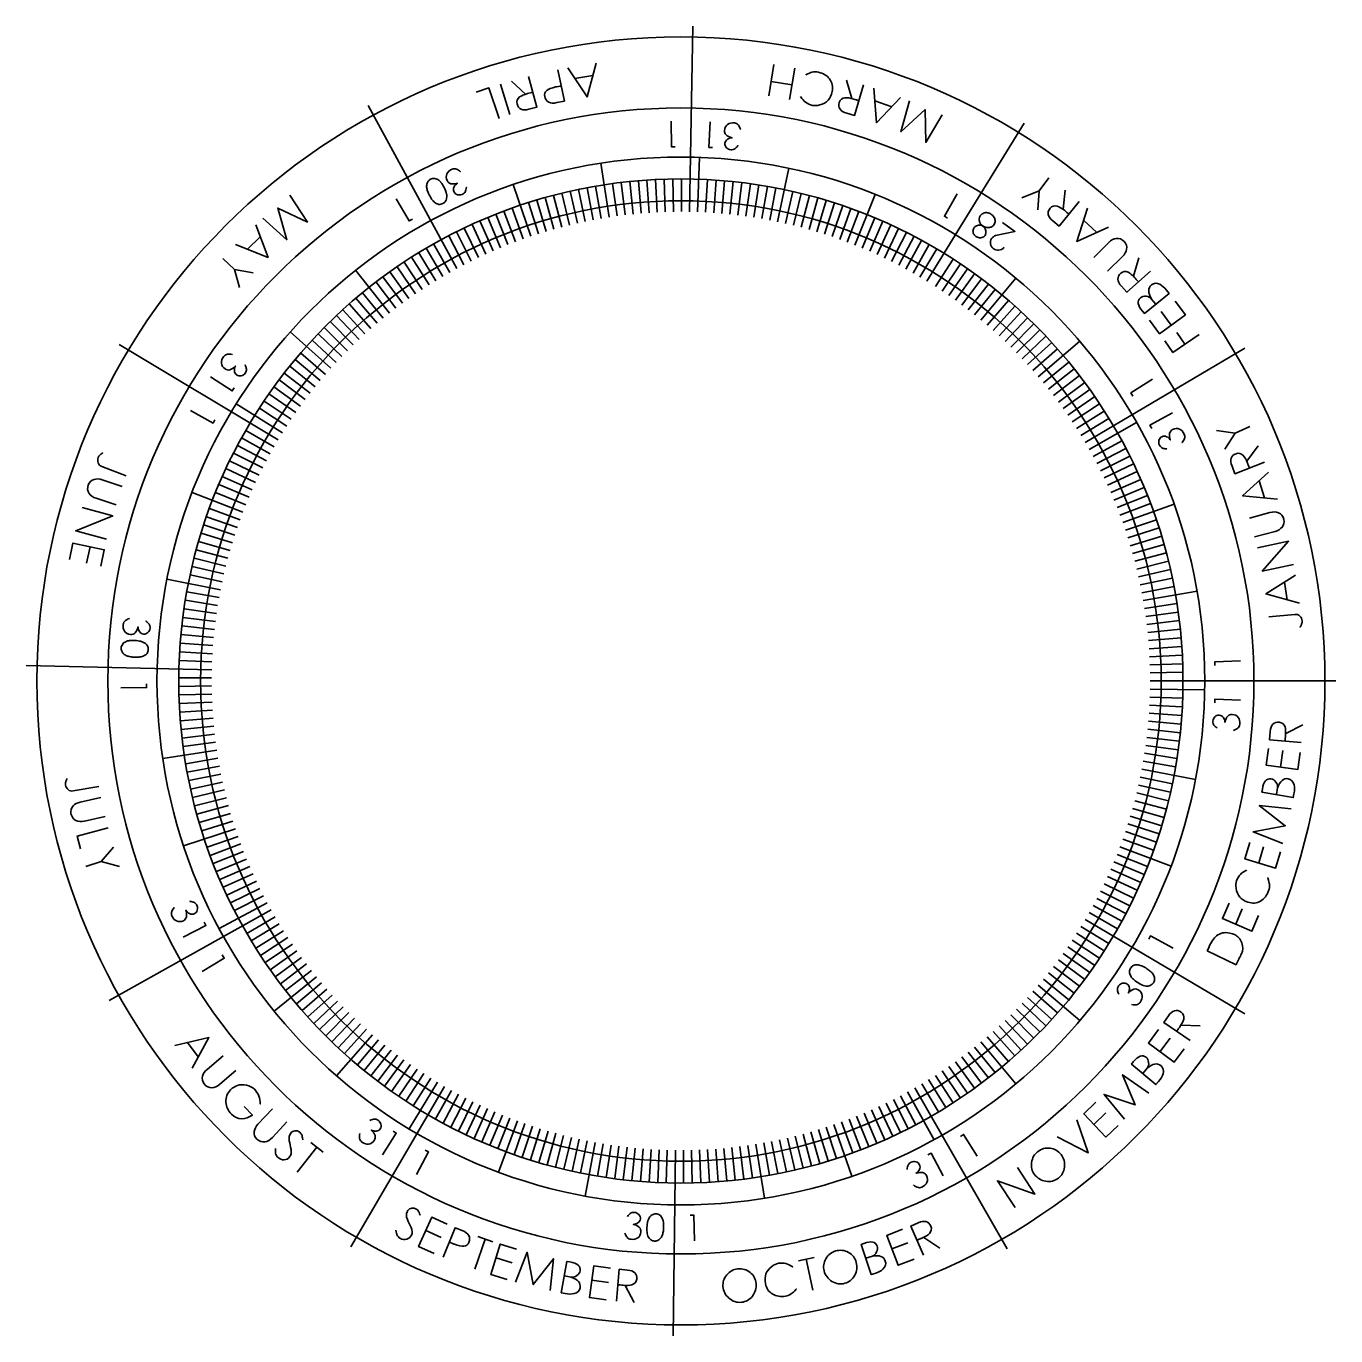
# Model space of a CAD drawing. Header units: inches. Extents: x 1 to 7, y 1 to 7.
import ezdxf

# ---------------------------------------------------------------- set-up
doc = ezdxf.new("R2010")
doc.units = ezdxf.units.IN
doc.header["$MEASUREMENT"] = 0
doc.layers.add('Layer 1', color=7, linetype='Continuous')

# ---------------------------------------------------------------- blocks, each defined once
blk = doc.blocks.new('block 4')
at = {"layer": 'Layer 1', "color": 1, "lineweight": 35, "true_color": 0xff0000}
blk.add_lwpolyline([(6.4465, 4.0709), (6.4459, 4.0881), (6.5635, 4.0922)], dxfattribs=at)
blk = doc.blocks.new('block 3')
at = {"layer": 'Layer 1'}
blk.add_blockref('block 4', (0, 0), dxfattribs=at)
blk = doc.blocks.new('block 6')
at = {"layer": 'Layer 1', "color": 1, "lineweight": 35, "true_color": 0xff0000}
blk.add_lwpolyline([(6.157, 5.1567), (6.1487, 5.1718), (6.2521, 5.2281)], dxfattribs=at)
blk = doc.blocks.new('block 5')
at = {"layer": 'Layer 1'}
blk.add_blockref('block 6', (0, 0), dxfattribs=at)
blk = doc.blocks.new('block 8')
at = {"layer": 'Layer 1', "color": 1, "lineweight": 35, "true_color": 0xff0000}
blk.add_open_spline([(6.2255, 5.0627), (6.2255, 5.0627), (6.2255, 5.0627), (6.2255, 5.0627), (6.2162, 5.0637), (6.2097, 5.065), (6.206, 5.0667), (6.206, 5.0667), (6.206, 5.0667), (6.206, 5.0667), (6.206, 5.0667), (6.206, 5.0667), (6.206, 5.0667), (6.2001, 5.0692), (6.1954, 5.0739), (6.192, 5.0807), (6.192, 5.0807), (6.192, 5.0807), (6.192, 5.0807), (6.192, 5.0807), (6.192, 5.0807), (6.192, 5.0807), (6.1886, 5.0877), (6.1879, 5.0949), (6.1899, 5.1024), (6.1899, 5.1024), (6.1899, 5.1024), (6.1899, 5.1024), (6.1899, 5.1024), (6.1899, 5.1024), (6.1899, 5.1024), (6.192, 5.1101), (6.1965, 5.1157), (6.2034, 5.1191), (6.2034, 5.1191), (6.2034, 5.1191), (6.2034, 5.1191), (6.2034, 5.1191), (6.2034, 5.1191), (6.2034, 5.1191), (6.2104, 5.1225), (6.2176, 5.1225), (6.2251, 5.119), (6.2251, 5.119), (6.2251, 5.119), (6.2251, 5.119), (6.2251, 5.119), (6.2251, 5.119), (6.2251, 5.119), (6.2316, 5.116), (6.2372, 5.1111), (6.2418, 5.1042), (6.2418, 5.1042), (6.2418, 5.1042), (6.2418, 5.1042), (6.2418, 5.1042), (6.2418, 5.1042), (6.2418, 5.1042), (6.2342, 5.1288), (6.2378, 5.1448), (6.2526, 5.1521), (6.2526, 5.1521), (6.2526, 5.1521), (6.2526, 5.1521), (6.2526, 5.1521), (6.2526, 5.1521), (6.2526, 5.1521), (6.2638, 5.1576), (6.2742, 5.1583), (6.2838, 5.154), (6.2838, 5.154), (6.2838, 5.154), (6.2838, 5.154), (6.2838, 5.154), (6.2838, 5.154), (6.2838, 5.154), (6.2927, 5.1501), (6.2999, 5.1424), (6.3055, 5.131), (6.3055, 5.131), (6.3055, 5.131), (6.3055, 5.131), (6.3055, 5.131), (6.3055, 5.131), (6.3055, 5.131), (6.3087, 5.1245), (6.3091, 5.1176), (6.3065, 5.1103), (6.3065, 5.1103), (6.3065, 5.1103), (6.3065, 5.1103), (6.3065, 5.1103), (6.3065, 5.1103), (6.3065, 5.1103), (6.3048, 5.1055), (6.3011, 5.0994), (6.2956, 5.0921), (6.2956, 5.0921), (6.2956, 5.0921), (6.2956, 5.0921)], degree=3, knots=[0, 0, 0, 0, 1, 1, 1, 2, 2, 2, 3, 3, 3, 4, 4, 4, 5, 5, 5, 6, 6, 6, 7, 7, 7, 8, 8, 8, 9, 9, 9, 10, 10, 10, 11, 11, 11, 12, 12, 12, 13, 13, 13, 14, 14, 14, 15, 15, 15, 16, 16, 16, 17, 17, 17, 18, 18, 18, 19, 19, 19, 20, 20, 20, 21, 21, 21, 22, 22, 22, 23, 23, 23, 24, 24, 24, 25, 25, 25, 26, 26, 26, 27, 27, 27, 28, 28, 28, 29, 29, 29, 30, 30, 30, 31, 31, 31, 32, 32, 32, 33, 33, 33, 33], dxfattribs=at)
blk = doc.blocks.new('block 7')
at = {"layer": 'Layer 1'}
blk.add_blockref('block 8', (0, 0), dxfattribs=at)
blk = doc.blocks.new('block 10')
at = {"layer": 'Layer 1', "color": 1, "lineweight": 35, "true_color": 0xff0000}
blk.add_lwpolyline([(6.0707, 5.3048), (6.0615, 5.3193), (6.1607, 5.3826)], dxfattribs=at)
blk = doc.blocks.new('block 9')
at = {"layer": 'Layer 1'}
blk.add_blockref('block 10', (0, 0), dxfattribs=at)
blk = doc.blocks.new('block 12')
at = {"layer": 'Layer 1', "color": 1, "lineweight": 35, "true_color": 0xff0000}
blk.add_open_spline([(5.3784, 6.0864), (5.3784, 6.0864), (5.3784, 6.0864), (5.3784, 6.0864), (5.3813, 6.0848), (5.3841, 6.0833), (5.3869, 6.0817), (5.3869, 6.0817), (5.3869, 6.0817), (5.3869, 6.0817), (5.3869, 6.0817), (5.3869, 6.0817), (5.3869, 6.0817), (5.3895, 6.0803), (5.3923, 6.0792), (5.3953, 6.0784), (5.3953, 6.0784), (5.3953, 6.0784), (5.3953, 6.0784), (5.3953, 6.0784), (5.3953, 6.0784), (5.3953, 6.0784), (5.4019, 6.0767), (5.4077, 6.0762), (5.4129, 6.0771), (5.4129, 6.0771), (5.4129, 6.0771), (5.4129, 6.0771), (5.4129, 6.0771), (5.4129, 6.0771), (5.4129, 6.0771), (5.4194, 6.0782), (5.4246, 6.0804), (5.4284, 6.0836), (5.4284, 6.0836), (5.4284, 6.0836), (5.4284, 6.0836), (5.4284, 6.0836), (5.4284, 6.0836), (5.4284, 6.0836), (5.4307, 6.0855), (5.4325, 6.0874), (5.4338, 6.0894), (5.4338, 6.0894), (5.4338, 6.0894), (5.4338, 6.0894), (5.4338, 6.0894), (5.4338, 6.0894), (5.4338, 6.0894), (5.4354, 6.0918), (5.4367, 6.095), (5.4379, 6.0989), (5.4379, 6.0989), (5.4379, 6.0989), (5.4379, 6.0989), (5.4379, 6.0989), (5.4379, 6.0989), (5.4379, 6.0989), (5.4397, 6.1055), (5.4395, 6.112), (5.4373, 6.1185), (5.4373, 6.1185), (5.4373, 6.1185), (5.4373, 6.1185), (5.4373, 6.1185), (5.4373, 6.1185), (5.4373, 6.1185), (5.4351, 6.1249), (5.4307, 6.1308), (5.4242, 6.1361), (5.4242, 6.1361), (5.4242, 6.1361), (5.4242, 6.1361), (5.4242, 6.1361), (5.4242, 6.1361), (5.4242, 6.1361), (5.419, 6.1402), (5.4136, 6.143), (5.4079, 6.1444), (5.4079, 6.1444), (5.4079, 6.1444), (5.4079, 6.1444), (5.4079, 6.1444), (5.4079, 6.1444), (5.4079, 6.1444), (5.4023, 6.1458), (5.3971, 6.146), (5.3925, 6.145), (5.3925, 6.145), (5.3925, 6.145), (5.3925, 6.145), (5.3925, 6.145), (5.3925, 6.145), (5.3925, 6.145), (5.3865, 6.1438), (5.3812, 6.1411), (5.3768, 6.1371), (5.3768, 6.1371), (5.3768, 6.1371), (5.3768, 6.1371), (5.3768, 6.1371), (5.3768, 6.1371), (5.3768, 6.1371), (5.3724, 6.1331), (5.3695, 6.1287), (5.3679, 6.1238), (5.3679, 6.1238), (5.3679, 6.1238), (5.3679, 6.1238), (5.3679, 6.1238), (5.3679, 6.1238), (5.3679, 6.1238), (5.3667, 6.1197), (5.3663, 6.1151), (5.3669, 6.1101), (5.3669, 6.1101), (5.3669, 6.1101), (5.3669, 6.1101), (5.3669, 6.1101), (5.3669, 6.1101), (5.3669, 6.1101), (5.3673, 6.1065), (5.3686, 6.1022), (5.371, 6.097), (5.371, 6.097), (5.371, 6.097), (5.371, 6.097), (5.371, 6.097), (5.371, 6.097), (5.371, 6.097), (5.3728, 6.093), (5.3767, 6.0888), (5.3827, 6.0842), (5.3827, 6.0842), (5.3827, 6.0842), (5.3827, 6.0842), (5.3827, 6.0842), (5.3827, 6.0842), (5.3827, 6.0842), (5.3885, 6.0799), (5.3923, 6.0757), (5.3939, 6.0714), (5.3939, 6.0714), (5.3939, 6.0714), (5.3939, 6.0714), (5.3939, 6.0714), (5.3939, 6.0714), (5.3939, 6.0714), (5.3966, 6.0643), (5.3977, 6.0582), (5.397, 6.0532), (5.397, 6.0532), (5.397, 6.0532), (5.397, 6.0532), (5.397, 6.0532), (5.397, 6.0532), (5.397, 6.0532), (5.3964, 6.0477), (5.3951, 6.0435), (5.3932, 6.0406), (5.3932, 6.0406), (5.3932, 6.0406), (5.3932, 6.0406), (5.3932, 6.0406), (5.3932, 6.0406), (5.3932, 6.0406), (5.3923, 6.0393), (5.3914, 6.0381), (5.3903, 6.037), (5.3903, 6.037), (5.3903, 6.037), (5.3903, 6.037), (5.3903, 6.037), (5.3903, 6.037), (5.3903, 6.037), (5.3864, 6.0331), (5.3811, 6.0307), (5.3744, 6.03), (5.3744, 6.03), (5.3744, 6.03), (5.3744, 6.03), (5.3744, 6.03), (5.3744, 6.03), (5.3744, 6.03), (5.3693, 6.0294), (5.364, 6.0302), (5.3585, 6.0325), (5.3585, 6.0325), (5.3585, 6.0325), (5.3585, 6.0325), (5.3585, 6.0325), (5.3585, 6.0325), (5.3585, 6.0325), (5.3529, 6.0348), (5.3484, 6.038), (5.345, 6.0423), (5.345, 6.0423), (5.345, 6.0423), (5.345, 6.0423), (5.345, 6.0423), (5.345, 6.0423), (5.345, 6.0423), (5.3415, 6.0465), (5.3394, 6.0509), (5.3385, 6.0554), (5.3385, 6.0554), (5.3385, 6.0554), (5.3385, 6.0554), (5.3385, 6.0554), (5.3385, 6.0554), (5.3385, 6.0554), (5.3375, 6.0608), (5.3379, 6.0658), (5.3397, 6.0706), (5.3397, 6.0706), (5.3397, 6.0706), (5.3397, 6.0706), (5.3397, 6.0706), (5.3397, 6.0706), (5.3397, 6.0706), (5.3414, 6.0748), (5.344, 6.0783), (5.3477, 6.0813), (5.3477, 6.0813), (5.3477, 6.0813), (5.3477, 6.0813), (5.3477, 6.0813), (5.3477, 6.0813), (5.3477, 6.0813), (5.3516, 6.0844), (5.3569, 6.0865), (5.3638, 6.0874), (5.3638, 6.0874), (5.3638, 6.0874), (5.3638, 6.0874), (5.3638, 6.0874), (5.3638, 6.0874), (5.3638, 6.0874), (5.3707, 6.0883), (5.3755, 6.088), (5.3784, 6.0864)], degree=3, knots=[0, 0, 0, 0, 1, 1, 1, 2, 2, 2, 3, 3, 3, 4, 4, 4, 5, 5, 5, 6, 6, 6, 7, 7, 7, 8, 8, 8, 9, 9, 9, 10, 10, 10, 11, 11, 11, 12, 12, 12, 13, 13, 13, 14, 14, 14, 15, 15, 15, 16, 16, 16, 17, 17, 17, 18, 18, 18, 19, 19, 19, 20, 20, 20, 21, 21, 21, 22, 22, 22, 23, 23, 23, 24, 24, 24, 25, 25, 25, 26, 26, 26, 27, 27, 27, 28, 28, 28, 29, 29, 29, 30, 30, 30, 31, 31, 31, 32, 32, 32, 33, 33, 33, 34, 34, 34, 35, 35, 35, 36, 36, 36, 37, 37, 37, 38, 38, 38, 39, 39, 39, 40, 40, 40, 41, 41, 41, 42, 42, 42, 43, 43, 43, 44, 44, 44, 45, 45, 45, 46, 46, 46, 47, 47, 47, 48, 48, 48, 49, 49, 49, 50, 50, 50, 51, 51, 51, 52, 52, 52, 53, 53, 53, 54, 54, 54, 55, 55, 55, 56, 56, 56, 57, 57, 57, 58, 58, 58, 59, 59, 59, 60, 60, 60, 61, 61, 61, 62, 62, 62, 63, 63, 63, 64, 64, 64, 65, 65, 65, 66, 66, 66, 67, 67, 67, 68, 68, 68, 69, 69, 69, 70, 70, 70, 71, 71, 71, 72, 72, 72, 73, 73, 73, 74, 74, 74, 75, 75, 75, 76, 76, 76, 77, 77, 77, 78, 78, 78, 79, 79, 79, 80, 80, 80, 80], dxfattribs=at)
blk = doc.blocks.new('block 11')
at = {"layer": 'Layer 1'}
blk.add_blockref('block 12', (0, 0), dxfattribs=at)
blk = doc.blocks.new('block 14')
at = {"layer": 'Layer 1', "color": 1, "lineweight": 35, "true_color": 0xff0000}
blk.add_open_spline([(5.4804, 5.9854), (5.4804, 5.9854), (5.4804, 5.9854), (5.4804, 5.9854), (5.4782, 5.9834), (5.4742, 5.9806), (5.4686, 5.9769), (5.4686, 5.9769), (5.4686, 5.9769), (5.4686, 5.9769), (5.4686, 5.9769), (5.4686, 5.9769), (5.4686, 5.9769), (5.4643, 5.975), (5.46, 5.9739), (5.4556, 5.9735), (5.4556, 5.9735), (5.4556, 5.9735), (5.4556, 5.9735), (5.4556, 5.9735), (5.4556, 5.9735), (5.4556, 5.9735), (5.4518, 5.9732), (5.448, 5.9735), (5.4441, 5.9745), (5.4441, 5.9745), (5.4441, 5.9745), (5.4441, 5.9745), (5.4441, 5.9745), (5.4441, 5.9745), (5.4441, 5.9745), (5.4401, 5.9754), (5.4365, 5.977), (5.4331, 5.9793), (5.4331, 5.9793), (5.4331, 5.9793), (5.4331, 5.9793), (5.4331, 5.9793), (5.4331, 5.9793), (5.4331, 5.9793), (5.4293, 5.9817), (5.4262, 5.9848), (5.4237, 5.9885), (5.4237, 5.9885), (5.4237, 5.9885), (5.4237, 5.9885), (5.4237, 5.9885), (5.4237, 5.9885), (5.4237, 5.9885), (5.421, 5.9925), (5.4192, 5.9967), (5.4183, 6.0013), (5.4183, 6.0013), (5.4183, 6.0013), (5.4183, 6.0013), (5.4183, 6.0013), (5.4183, 6.0013), (5.4183, 6.0013), (5.4176, 6.0056), (5.4176, 6.0102), (5.4185, 6.0149), (5.4185, 6.0149), (5.4185, 6.0149), (5.4185, 6.0149), (5.4185, 6.0149), (5.4185, 6.0149), (5.4185, 6.0149), (5.4194, 6.0197), (5.421, 6.0237), (5.4231, 6.0269), (5.4231, 6.0269), (5.4231, 6.0269), (5.4231, 6.0269), (5.4231, 6.0269), (5.4231, 6.0269), (5.4231, 6.0269), (5.425, 6.0297), (5.4279, 6.0325), (5.4316, 6.0353), (5.4316, 6.0353), (5.4316, 6.0353), (5.4316, 6.0353), (5.4316, 6.0353), (5.4316, 6.0353), (5.4316, 6.0353), (5.4342, 6.0372), (5.4357, 6.0382), (5.4361, 6.0385), (5.4361, 6.0385), (5.4361, 6.0385), (5.4361, 6.0385), (5.4361, 6.0385), (5.4361, 6.0385), (5.4361, 6.0385), (5.4376, 6.0395), (5.4393, 6.0402), (5.4411, 6.0405), (5.4411, 6.0405), (5.4411, 6.0405), (5.4411, 6.0405), (5.4411, 6.0405), (5.5298, 6.0593), (5.5298, 6.0593), (5.5298, 6.0593), (5.4731, 6.1004), (5.4731, 6.1004)], degree=3, knots=[0, 0, 0, 0, 1, 1, 1, 2, 2, 2, 3, 3, 3, 4, 4, 4, 5, 5, 5, 6, 6, 6, 7, 7, 7, 8, 8, 8, 9, 9, 9, 10, 10, 10, 11, 11, 11, 12, 12, 12, 13, 13, 13, 14, 14, 14, 15, 15, 15, 16, 16, 16, 17, 17, 17, 18, 18, 18, 19, 19, 19, 20, 20, 20, 21, 21, 21, 22, 22, 22, 23, 23, 23, 24, 24, 24, 25, 25, 25, 26, 26, 26, 27, 27, 27, 28, 28, 28, 29, 29, 29, 30, 30, 30, 31, 31, 31, 32, 32, 32, 33, 33, 33, 34, 34, 34, 35, 35, 35, 35], dxfattribs=at)
blk = doc.blocks.new('block 13')
at = {"layer": 'Layer 1'}
blk.add_blockref('block 14', (0, 0), dxfattribs=at)
blk = doc.blocks.new('block 16')
at = {"layer": 'Layer 1', "color": 1, "lineweight": 35, "true_color": 0xff0000}
blk.add_lwpolyline([(5.2218, 6.1208), (5.2069, 6.1292), (5.265, 6.2316)], dxfattribs=at)
blk = doc.blocks.new('block 15')
at = {"layer": 'Layer 1'}
blk.add_blockref('block 16', (0, 0), dxfattribs=at)
blk = doc.blocks.new('block 18')
at = {"layer": 'Layer 1', "color": 1, "lineweight": 35, "true_color": 0xff0000}
blk.add_lwpolyline([(4.1454, 6.4432), (4.1282, 6.4441), (4.1345, 6.5617)], dxfattribs=at)
blk = doc.blocks.new('block 17')
at = {"layer": 'Layer 1'}
blk.add_blockref('block 18', (0, 0), dxfattribs=at)
blk = doc.blocks.new('block 20')
at = {"layer": 'Layer 1', "color": 1, "lineweight": 35, "true_color": 0xff0000}
blk.add_open_spline([(4.2613, 6.4523), (4.2613, 6.4523), (4.2613, 6.4523), (4.2613, 6.4523), (4.2556, 6.445), (4.2511, 6.4401), (4.2477, 6.4378), (4.2477, 6.4378), (4.2477, 6.4378), (4.2477, 6.4378), (4.2477, 6.4378), (4.2477, 6.4378), (4.2477, 6.4378), (4.2425, 6.4341), (4.2361, 6.4326), (4.2285, 6.4333), (4.2285, 6.4333), (4.2285, 6.4333), (4.2285, 6.4333), (4.2285, 6.4333), (4.2285, 6.4333), (4.2285, 6.4333), (4.2207, 6.434), (4.2142, 6.4372), (4.2089, 6.4428), (4.2089, 6.4428), (4.2089, 6.4428), (4.2089, 6.4428), (4.2089, 6.4428), (4.2089, 6.4428), (4.2089, 6.4428), (4.2034, 6.4486), (4.201, 6.4554), (4.2018, 6.463), (4.2018, 6.463), (4.2018, 6.463), (4.2018, 6.463), (4.2018, 6.463), (4.2018, 6.463), (4.2018, 6.463), (4.2025, 6.4708), (4.2063, 6.4769), (4.2131, 6.4815), (4.2131, 6.4815), (4.2131, 6.4815), (4.2131, 6.4815), (4.2131, 6.4815), (4.2131, 6.4815), (4.2131, 6.4815), (4.2191, 6.4855), (4.2263, 6.4877), (4.2346, 6.488), (4.2346, 6.488), (4.2346, 6.488), (4.2346, 6.488), (4.2346, 6.488), (4.2346, 6.488), (4.2346, 6.488), (4.2096, 6.4944), (4.1979, 6.5059), (4.1994, 6.5222), (4.1994, 6.5222), (4.1994, 6.5222), (4.1994, 6.5222), (4.1994, 6.5222), (4.1994, 6.5222), (4.1994, 6.5222), (4.2006, 6.5347), (4.2055, 6.5439), (4.2141, 6.5498), (4.2141, 6.5498), (4.2141, 6.5498), (4.2141, 6.5498), (4.2141, 6.5498), (4.2141, 6.5498), (4.2141, 6.5498), (4.2222, 6.5553), (4.2325, 6.5575), (4.2451, 6.5563), (4.2451, 6.5563), (4.2451, 6.5563), (4.2451, 6.5563), (4.2451, 6.5563), (4.2451, 6.5563), (4.2451, 6.5563), (4.2523, 6.5556), (4.2584, 6.5523), (4.2632, 6.5463), (4.2632, 6.5463), (4.2632, 6.5463), (4.2632, 6.5463), (4.2632, 6.5463), (4.2632, 6.5463), (4.2632, 6.5463), (4.2664, 6.5423), (4.2697, 6.536), (4.2731, 6.5275), (4.2731, 6.5275), (4.2731, 6.5275), (4.2731, 6.5275)], degree=3, knots=[0, 0, 0, 0, 1, 1, 1, 2, 2, 2, 3, 3, 3, 4, 4, 4, 5, 5, 5, 6, 6, 6, 7, 7, 7, 8, 8, 8, 9, 9, 9, 10, 10, 10, 11, 11, 11, 12, 12, 12, 13, 13, 13, 14, 14, 14, 15, 15, 15, 16, 16, 16, 17, 17, 17, 18, 18, 18, 19, 19, 19, 20, 20, 20, 21, 21, 21, 22, 22, 22, 23, 23, 23, 24, 24, 24, 25, 25, 25, 26, 26, 26, 27, 27, 27, 28, 28, 28, 29, 29, 29, 30, 30, 30, 31, 31, 31, 32, 32, 32, 33, 33, 33, 33], dxfattribs=at)
blk = doc.blocks.new('block 19')
at = {"layer": 'Layer 1'}
blk.add_blockref('block 20', (0, 0), dxfattribs=at)
blk = doc.blocks.new('block 22')
at = {"layer": 'Layer 1', "color": 1, "lineweight": 35, "true_color": 0xff0000}
blk.add_lwpolyline([(3.9741, 6.4474), (3.9569, 6.4471), (3.9549, 6.5648)], dxfattribs=at)
blk = doc.blocks.new('block 21')
at = {"layer": 'Layer 1'}
blk.add_blockref('block 22', (0, 0), dxfattribs=at)
blk = doc.blocks.new('block 24')
at = {"layer": 'Layer 1', "color": 1, "lineweight": 35, "true_color": 0xff0000}
blk.add_open_spline([(2.873, 6.3016), (2.873, 6.3016), (2.873, 6.3016), (2.873, 6.3016), (2.8785, 6.3009), (2.8845, 6.2982), (2.8911, 6.2935), (2.8911, 6.2935), (2.8911, 6.2935), (2.8911, 6.2935), (2.8911, 6.2935), (2.8911, 6.2935), (2.8911, 6.2935), (2.8947, 6.291), (2.8977, 6.2881), (2.9002, 6.2847), (2.9002, 6.2847), (2.9002, 6.2847), (2.9002, 6.2847), (2.9002, 6.2847), (2.9002, 6.2847), (2.9002, 6.2847), (2.9007, 6.2841), (2.9031, 6.2806), (2.9075, 6.2741), (2.9075, 6.2741), (2.9075, 6.2741), (2.9075, 6.2741), (2.9075, 6.2741), (2.9075, 6.2741), (2.9075, 6.2741), (2.9131, 6.2658), (2.9175, 6.2569), (2.9209, 6.2473), (2.9209, 6.2473), (2.9209, 6.2473), (2.9209, 6.2473), (2.9209, 6.2473), (2.9209, 6.2473), (2.9209, 6.2473), (2.9238, 6.2389), (2.9254, 6.2342), (2.9257, 6.2331), (2.9257, 6.2331), (2.9257, 6.2331), (2.9257, 6.2331), (2.9257, 6.2331), (2.9257, 6.2331), (2.9257, 6.2331), (2.927, 6.2283), (2.9274, 6.2234), (2.9271, 6.2183), (2.9271, 6.2183), (2.9271, 6.2183), (2.9271, 6.2183), (2.9271, 6.2183), (2.9271, 6.2183), (2.9271, 6.2183), (2.9268, 6.2135), (2.9264, 6.2101), (2.926, 6.2081), (2.926, 6.2081), (2.926, 6.2081), (2.926, 6.2081), (2.926, 6.2081), (2.926, 6.2081), (2.926, 6.2081), (2.9253, 6.2048), (2.924, 6.2017), (2.9221, 6.1987), (2.9221, 6.1987), (2.9221, 6.1987), (2.9221, 6.1987), (2.9221, 6.1987), (2.9221, 6.1987), (2.9221, 6.1987), (2.9189, 6.194), (2.9149, 6.1902), (2.9098, 6.1875), (2.9098, 6.1875), (2.9098, 6.1875), (2.9098, 6.1875), (2.9098, 6.1875), (2.9098, 6.1875), (2.9098, 6.1875), (2.9037, 6.1841), (2.8974, 6.1827), (2.891, 6.1832), (2.891, 6.1832), (2.891, 6.1832), (2.891, 6.1832), (2.891, 6.1832), (2.891, 6.1832), (2.891, 6.1832), (2.8863, 6.1837), (2.8806, 6.1861), (2.8741, 6.1904), (2.8741, 6.1904), (2.8741, 6.1904), (2.8741, 6.1904), (2.8741, 6.1904), (2.8741, 6.1904), (2.8741, 6.1904), (2.8704, 6.1929), (2.8659, 6.1973), (2.8607, 6.2038), (2.8607, 6.2038), (2.8607, 6.2038), (2.8607, 6.2038), (2.8607, 6.2038), (2.8607, 6.2038), (2.8607, 6.2038), (2.8576, 6.2076), (2.8538, 6.2136), (2.8493, 6.222), (2.8493, 6.222), (2.8493, 6.222), (2.8493, 6.222), (2.8493, 6.222), (2.8493, 6.222), (2.8493, 6.222), (2.8451, 6.2298), (2.8421, 6.2364), (2.8402, 6.242), (2.8402, 6.242), (2.8402, 6.242), (2.8402, 6.242), (2.8402, 6.242), (2.8402, 6.242), (2.8402, 6.242), (2.8375, 6.2494), (2.8359, 6.255), (2.8354, 6.2587), (2.8354, 6.2587), (2.8354, 6.2587), (2.8354, 6.2587), (2.8354, 6.2587), (2.8354, 6.2587), (2.8354, 6.2587), (2.8345, 6.2642), (2.8349, 6.2699), (2.8366, 6.276), (2.8366, 6.276), (2.8366, 6.276), (2.8366, 6.276), (2.8366, 6.276), (2.8366, 6.276), (2.8366, 6.276), (2.8381, 6.2816), (2.8401, 6.2861), (2.8425, 6.2894), (2.8425, 6.2894), (2.8425, 6.2894), (2.8425, 6.2894), (2.8425, 6.2894), (2.8425, 6.2894), (2.8425, 6.2894), (2.8457, 6.2936), (2.8494, 6.2967), (2.8536, 6.2988), (2.8536, 6.2988), (2.8536, 6.2988), (2.8536, 6.2988), (2.8536, 6.2988), (2.8536, 6.2988), (2.8536, 6.2988), (2.859, 6.3015), (2.8655, 6.3024), (2.873, 6.3016)], degree=3, knots=[0, 0, 0, 0, 1, 1, 1, 2, 2, 2, 3, 3, 3, 4, 4, 4, 5, 5, 5, 6, 6, 6, 7, 7, 7, 8, 8, 8, 9, 9, 9, 10, 10, 10, 11, 11, 11, 12, 12, 12, 13, 13, 13, 14, 14, 14, 15, 15, 15, 16, 16, 16, 17, 17, 17, 18, 18, 18, 19, 19, 19, 20, 20, 20, 21, 21, 21, 22, 22, 22, 23, 23, 23, 24, 24, 24, 25, 25, 25, 26, 26, 26, 27, 27, 27, 28, 28, 28, 29, 29, 29, 30, 30, 30, 31, 31, 31, 32, 32, 32, 33, 33, 33, 34, 34, 34, 35, 35, 35, 36, 36, 36, 37, 37, 37, 38, 38, 38, 39, 39, 39, 40, 40, 40, 41, 41, 41, 42, 42, 42, 43, 43, 43, 44, 44, 44, 45, 45, 45, 46, 46, 46, 47, 47, 47, 48, 48, 48, 49, 49, 49, 50, 50, 50, 51, 51, 51, 52, 52, 52, 53, 53, 53, 54, 54, 54, 55, 55, 55, 56, 56, 56, 56], dxfattribs=at)
blk = doc.blocks.new('block 23')
at = {"layer": 'Layer 1'}
blk.add_blockref('block 24', (0, 0), dxfattribs=at)
blk = doc.blocks.new('block 26')
at = {"layer": 'Layer 1', "color": 1, "lineweight": 35, "true_color": 0xff0000}
blk.add_open_spline([(3.0171, 6.2619), (3.0171, 6.2619), (3.0171, 6.2619), (3.0171, 6.2619), (3.0158, 6.2527), (3.0143, 6.2462), (3.0125, 6.2425), (3.0125, 6.2425), (3.0125, 6.2425), (3.0125, 6.2425), (3.0125, 6.2425), (3.0125, 6.2425), (3.0125, 6.2425), (3.0098, 6.2367), (3.0049, 6.2322), (2.9979, 6.2291), (2.9979, 6.2291), (2.9979, 6.2291), (2.9979, 6.2291), (2.9979, 6.2291), (2.9979, 6.2291), (2.9979, 6.2291), (2.9909, 6.2259), (2.9836, 6.2255), (2.9762, 6.2277), (2.9762, 6.2277), (2.9762, 6.2277), (2.9762, 6.2277), (2.9762, 6.2277), (2.9762, 6.2277), (2.9762, 6.2277), (2.9686, 6.2301), (2.9632, 6.2348), (2.96, 6.2418), (2.96, 6.2418), (2.96, 6.2418), (2.96, 6.2418), (2.96, 6.2418), (2.96, 6.2418), (2.96, 6.2418), (2.9568, 6.2489), (2.9571, 6.2561), (2.9608, 6.2635), (2.9608, 6.2635), (2.9608, 6.2635), (2.9608, 6.2635), (2.9608, 6.2635), (2.9608, 6.2635), (2.9608, 6.2635), (2.964, 6.2699), (2.9692, 6.2753), (2.9763, 6.2797), (2.9763, 6.2797), (2.9763, 6.2797), (2.9763, 6.2797), (2.9763, 6.2797), (2.9763, 6.2797), (2.9763, 6.2797), (2.9514, 6.273), (2.9355, 6.2771), (2.9288, 6.2922), (2.9288, 6.2922), (2.9288, 6.2922), (2.9288, 6.2922), (2.9288, 6.2922), (2.9288, 6.2922), (2.9288, 6.2922), (2.9237, 6.3036), (2.9234, 6.314), (2.928, 6.3234), (2.928, 6.3234), (2.928, 6.3234), (2.928, 6.3234), (2.928, 6.3234), (2.928, 6.3234), (2.928, 6.3234), (2.9322, 6.3321), (2.9401, 6.3391), (2.9517, 6.3443), (2.9517, 6.3443), (2.9517, 6.3443), (2.9517, 6.3443), (2.9517, 6.3443), (2.9517, 6.3443), (2.9517, 6.3443), (2.9583, 6.3473), (2.9652, 6.3474), (2.9724, 6.3445), (2.9724, 6.3445), (2.9724, 6.3445), (2.9724, 6.3445), (2.9724, 6.3445), (2.9724, 6.3445), (2.9724, 6.3445), (2.9772, 6.3426), (2.9831, 6.3388), (2.9902, 6.333), (2.9902, 6.333), (2.9902, 6.333), (2.9902, 6.333)], degree=3, knots=[0, 0, 0, 0, 1, 1, 1, 2, 2, 2, 3, 3, 3, 4, 4, 4, 5, 5, 5, 6, 6, 6, 7, 7, 7, 8, 8, 8, 9, 9, 9, 10, 10, 10, 11, 11, 11, 12, 12, 12, 13, 13, 13, 14, 14, 14, 15, 15, 15, 16, 16, 16, 17, 17, 17, 18, 18, 18, 19, 19, 19, 20, 20, 20, 21, 21, 21, 22, 22, 22, 23, 23, 23, 24, 24, 24, 25, 25, 25, 26, 26, 26, 27, 27, 27, 28, 28, 28, 29, 29, 29, 30, 30, 30, 31, 31, 31, 32, 32, 32, 33, 33, 33, 33], dxfattribs=at)
blk = doc.blocks.new('block 25')
at = {"layer": 'Layer 1'}
blk.add_blockref('block 26', (0, 0), dxfattribs=at)
blk = doc.blocks.new('block 28')
at = {"layer": 'Layer 1', "color": 1, "lineweight": 35, "true_color": 0xff0000}
blk.add_lwpolyline([(2.7697, 6.1158), (2.7549, 6.1071), (2.6951, 6.2085)], dxfattribs=at)
blk = doc.blocks.new('block 27')
at = {"layer": 'Layer 1'}
blk.add_blockref('block 28', (0, 0), dxfattribs=at)
blk = doc.blocks.new('block 30')
at = {"layer": 'Layer 1', "color": 1, "lineweight": 35, "true_color": 0xff0000}
blk.add_lwpolyline([(1.9539, 5.3431), (1.9445, 5.3286), (1.8457, 5.3926)], dxfattribs=at)
blk = doc.blocks.new('block 29')
at = {"layer": 'Layer 1'}
blk.add_blockref('block 30', (0, 0), dxfattribs=at)
blk = doc.blocks.new('block 32')
at = {"layer": 'Layer 1', "color": 1, "lineweight": 35, "true_color": 0xff0000}
blk.add_open_spline([(2.0037, 5.4481), (2.0037, 5.4481), (2.0037, 5.4481), (2.0037, 5.4481), (2.0073, 5.4395), (2.0092, 5.4332), (2.0096, 5.4291), (2.0096, 5.4291), (2.0096, 5.4291), (2.0096, 5.4291), (2.0096, 5.4291), (2.0096, 5.4291), (2.0096, 5.4291), (2.0102, 5.4227), (2.0083, 5.4164), (2.0039, 5.4102), (2.0039, 5.4102), (2.0039, 5.4102), (2.0039, 5.4102), (2.0039, 5.4102), (2.0039, 5.4102), (2.0039, 5.4102), (1.9994, 5.4038), (1.9934, 5.3997), (1.9859, 5.3979), (1.9859, 5.3979), (1.9859, 5.3979), (1.9859, 5.3979), (1.9859, 5.3979), (1.9859, 5.3979), (1.9859, 5.3979), (1.9781, 5.3961), (1.9711, 5.3974), (1.9648, 5.4018), (1.9648, 5.4018), (1.9648, 5.4018), (1.9648, 5.4018), (1.9648, 5.4018), (1.9648, 5.4018), (1.9648, 5.4018), (1.9584, 5.4063), (1.955, 5.4127), (1.9545, 5.4209), (1.9545, 5.4209), (1.9545, 5.4209), (1.9545, 5.4209), (1.9545, 5.4209), (1.9545, 5.4209), (1.9545, 5.4209), (1.9539, 5.4281), (1.9556, 5.4353), (1.9595, 5.4427), (1.9595, 5.4427), (1.9595, 5.4427), (1.9595, 5.4427), (1.9595, 5.4427), (1.9595, 5.4427), (1.9595, 5.4427), (1.9415, 5.4243), (1.9257, 5.4198), (1.9123, 5.4293), (1.9123, 5.4293), (1.9123, 5.4293), (1.9123, 5.4293), (1.9123, 5.4293), (1.9123, 5.4293), (1.9123, 5.4293), (1.9021, 5.4365), (1.8965, 5.4453), (1.8957, 5.4558), (1.8957, 5.4558), (1.8957, 5.4558), (1.8957, 5.4558), (1.8957, 5.4558), (1.8957, 5.4558), (1.8957, 5.4558), (1.8949, 5.4655), (1.8982, 5.4755), (1.9055, 5.4859), (1.9055, 5.4859), (1.9055, 5.4859), (1.9055, 5.4859), (1.9055, 5.4859), (1.9055, 5.4859), (1.9055, 5.4859), (1.9097, 5.4918), (1.9156, 5.4954), (1.9232, 5.4966), (1.9232, 5.4966), (1.9232, 5.4966), (1.9232, 5.4966), (1.9232, 5.4966), (1.9232, 5.4966), (1.9232, 5.4966), (1.9283, 5.4974), (1.9354, 5.4971), (1.9444, 5.4957), (1.9444, 5.4957), (1.9444, 5.4957), (1.9444, 5.4957)], degree=3, knots=[0, 0, 0, 0, 1, 1, 1, 2, 2, 2, 3, 3, 3, 4, 4, 4, 5, 5, 5, 6, 6, 6, 7, 7, 7, 8, 8, 8, 9, 9, 9, 10, 10, 10, 11, 11, 11, 12, 12, 12, 13, 13, 13, 14, 14, 14, 15, 15, 15, 16, 16, 16, 17, 17, 17, 18, 18, 18, 19, 19, 19, 20, 20, 20, 21, 21, 21, 22, 22, 22, 23, 23, 23, 24, 24, 24, 25, 25, 25, 26, 26, 26, 27, 27, 27, 28, 28, 28, 29, 29, 29, 30, 30, 30, 31, 31, 31, 32, 32, 32, 33, 33, 33, 33], dxfattribs=at)
blk = doc.blocks.new('block 31')
at = {"layer": 'Layer 1'}
blk.add_blockref('block 32', (0, 0), dxfattribs=at)
blk = doc.blocks.new('block 34')
at = {"layer": 'Layer 1', "color": 1, "lineweight": 35, "true_color": 0xff0000}
blk.add_lwpolyline([(1.8649, 5.1966), (1.8566, 5.1816), (1.7536, 5.2385)], dxfattribs=at)
blk = doc.blocks.new('block 33')
at = {"layer": 'Layer 1'}
blk.add_blockref('block 34', (0, 0), dxfattribs=at)
blk = doc.blocks.new('block 36')
at = {"layer": 'Layer 1', "color": 1, "lineweight": 35, "true_color": 0xff0000}
blk.add_open_spline([(1.4429, 4.1692), (1.4429, 4.1692), (1.4429, 4.1692), (1.4429, 4.1692), (1.4462, 4.1737), (1.4516, 4.1776), (1.4589, 4.1809), (1.4589, 4.1809), (1.4589, 4.1809), (1.4589, 4.1809), (1.4589, 4.1809), (1.4589, 4.1809), (1.4589, 4.1809), (1.4629, 4.1827), (1.4669, 4.1839), (1.4711, 4.1844), (1.4711, 4.1844), (1.4711, 4.1844), (1.4711, 4.1844), (1.4711, 4.1844), (1.4711, 4.1844), (1.4711, 4.1844), (1.4718, 4.1846), (1.4761, 4.1849), (1.4839, 4.1854), (1.4839, 4.1854), (1.4839, 4.1854), (1.4839, 4.1854), (1.4839, 4.1854), (1.4839, 4.1854), (1.4839, 4.1854), (1.4939, 4.1861), (1.5038, 4.1856), (1.5139, 4.1837), (1.5139, 4.1837), (1.5139, 4.1837), (1.5139, 4.1837), (1.5139, 4.1837), (1.5139, 4.1837), (1.5139, 4.1837), (1.5225, 4.182), (1.5274, 4.1811), (1.5285, 4.1808), (1.5285, 4.1808), (1.5285, 4.1808), (1.5285, 4.1808), (1.5285, 4.1808), (1.5285, 4.1808), (1.5285, 4.1808), (1.5333, 4.1795), (1.5378, 4.1775), (1.542, 4.1747), (1.542, 4.1747), (1.542, 4.1747), (1.542, 4.1747), (1.542, 4.1747), (1.542, 4.1747), (1.542, 4.1747), (1.5461, 4.172), (1.5488, 4.17), (1.5504, 4.1686), (1.5504, 4.1686), (1.5504, 4.1686), (1.5504, 4.1686), (1.5504, 4.1686), (1.5504, 4.1686), (1.5504, 4.1686), (1.5529, 4.1664), (1.5549, 4.1637), (1.5566, 4.1605), (1.5566, 4.1605), (1.5566, 4.1605), (1.5566, 4.1605), (1.5566, 4.1605), (1.5566, 4.1605), (1.5566, 4.1605), (1.5591, 4.1555), (1.5603, 4.1501), (1.5602, 4.1443), (1.5602, 4.1443), (1.5602, 4.1443), (1.5602, 4.1443), (1.5602, 4.1443), (1.5602, 4.1443), (1.5602, 4.1443), (1.5601, 4.1373), (1.5582, 4.1312), (1.5545, 4.1259), (1.5545, 4.1259), (1.5545, 4.1259), (1.5545, 4.1259), (1.5545, 4.1259), (1.5545, 4.1259), (1.5545, 4.1259), (1.5518, 4.122), (1.5469, 4.1183), (1.5398, 4.1148), (1.5398, 4.1148), (1.5398, 4.1148), (1.5398, 4.1148), (1.5398, 4.1148), (1.5398, 4.1148), (1.5398, 4.1148), (1.5359, 4.1128), (1.5298, 4.1112), (1.5215, 4.1098), (1.5215, 4.1098), (1.5215, 4.1098), (1.5215, 4.1098), (1.5215, 4.1098), (1.5215, 4.1098), (1.5215, 4.1098), (1.5168, 4.1091), (1.5096, 4.1088), (1.5001, 4.1091), (1.5001, 4.1091), (1.5001, 4.1091), (1.5001, 4.1091), (1.5001, 4.1091), (1.5001, 4.1091), (1.5001, 4.1091), (1.4913, 4.1093), (1.484, 4.11), (1.4782, 4.1111), (1.4782, 4.1111), (1.4782, 4.1111), (1.4782, 4.1111), (1.4782, 4.1111), (1.4782, 4.1111), (1.4782, 4.1111), (1.4704, 4.1125), (1.4648, 4.1139), (1.4613, 4.1152), (1.4613, 4.1152), (1.4613, 4.1152), (1.4613, 4.1152), (1.4613, 4.1152), (1.4613, 4.1152), (1.4613, 4.1152), (1.4562, 4.1172), (1.4514, 4.1205), (1.447, 4.1249), (1.447, 4.1249), (1.447, 4.1249), (1.447, 4.1249), (1.447, 4.1249), (1.447, 4.1249), (1.447, 4.1249), (1.4428, 4.129), (1.4399, 4.133), (1.4383, 4.1367), (1.4383, 4.1367), (1.4383, 4.1367), (1.4383, 4.1367), (1.4383, 4.1367), (1.4383, 4.1367), (1.4383, 4.1367), (1.4363, 4.1416), (1.4354, 4.1464), (1.4356, 4.151), (1.4356, 4.151), (1.4356, 4.151), (1.4356, 4.151), (1.4356, 4.151), (1.4356, 4.151), (1.4356, 4.151), (1.436, 4.1571), (1.4384, 4.1631), (1.4429, 4.1692)], degree=3, knots=[0, 0, 0, 0, 1, 1, 1, 2, 2, 2, 3, 3, 3, 4, 4, 4, 5, 5, 5, 6, 6, 6, 7, 7, 7, 8, 8, 8, 9, 9, 9, 10, 10, 10, 11, 11, 11, 12, 12, 12, 13, 13, 13, 14, 14, 14, 15, 15, 15, 16, 16, 16, 17, 17, 17, 18, 18, 18, 19, 19, 19, 20, 20, 20, 21, 21, 21, 22, 22, 22, 23, 23, 23, 24, 24, 24, 25, 25, 25, 26, 26, 26, 27, 27, 27, 28, 28, 28, 29, 29, 29, 30, 30, 30, 31, 31, 31, 32, 32, 32, 33, 33, 33, 34, 34, 34, 35, 35, 35, 36, 36, 36, 37, 37, 37, 38, 38, 38, 39, 39, 39, 40, 40, 40, 41, 41, 41, 42, 42, 42, 43, 43, 43, 44, 44, 44, 45, 45, 45, 46, 46, 46, 47, 47, 47, 48, 48, 48, 49, 49, 49, 50, 50, 50, 51, 51, 51, 52, 52, 52, 53, 53, 53, 54, 54, 54, 55, 55, 55, 56, 56, 56, 56], dxfattribs=at)
blk = doc.blocks.new('block 35')
at = {"layer": 'Layer 1'}
blk.add_blockref('block 36', (0, 0), dxfattribs=at)
blk = doc.blocks.new('block 38')
at = {"layer": 'Layer 1', "color": 1, "lineweight": 35, "true_color": 0xff0000}
blk.add_open_spline([(1.5491, 4.2744), (1.5491, 4.2744), (1.5491, 4.2744), (1.5491, 4.2744), (1.5564, 4.2687), (1.5613, 4.2641), (1.5636, 4.2608), (1.5636, 4.2608), (1.5636, 4.2608), (1.5636, 4.2608), (1.5636, 4.2608), (1.5636, 4.2608), (1.5636, 4.2608), (1.5673, 4.2555), (1.5687, 4.2491), (1.568, 4.2415), (1.568, 4.2415), (1.568, 4.2415), (1.568, 4.2415), (1.568, 4.2415), (1.568, 4.2415), (1.568, 4.2415), (1.5672, 4.2337), (1.564, 4.2272), (1.5583, 4.2219), (1.5583, 4.2219), (1.5583, 4.2219), (1.5583, 4.2219), (1.5583, 4.2219), (1.5583, 4.2219), (1.5583, 4.2219), (1.5525, 4.2165), (1.5457, 4.2142), (1.5381, 4.2149), (1.5381, 4.2149), (1.5381, 4.2149), (1.5381, 4.2149), (1.5381, 4.2149), (1.5381, 4.2149), (1.5381, 4.2149), (1.5303, 4.2157), (1.5242, 4.2195), (1.5197, 4.2264), (1.5197, 4.2264), (1.5197, 4.2264), (1.5197, 4.2264), (1.5197, 4.2264), (1.5197, 4.2264), (1.5197, 4.2264), (1.5157, 4.2324), (1.5136, 4.2396), (1.5133, 4.2478), (1.5133, 4.2478), (1.5133, 4.2478), (1.5133, 4.2478), (1.5133, 4.2478), (1.5133, 4.2478), (1.5133, 4.2478), (1.5067, 4.2229), (1.4952, 4.2113), (1.4789, 4.2129), (1.4789, 4.2129), (1.4789, 4.2129), (1.4789, 4.2129), (1.4789, 4.2129), (1.4789, 4.2129), (1.4789, 4.2129), (1.4664, 4.2141), (1.4572, 4.2191), (1.4514, 4.2278), (1.4514, 4.2278), (1.4514, 4.2278), (1.4514, 4.2278), (1.4514, 4.2278), (1.4514, 4.2278), (1.4514, 4.2278), (1.4459, 4.2358), (1.4438, 4.2461), (1.445, 4.2588), (1.445, 4.2588), (1.445, 4.2588), (1.445, 4.2588), (1.445, 4.2588), (1.445, 4.2588), (1.445, 4.2588), (1.4458, 4.266), (1.4491, 4.272), (1.4552, 4.2768), (1.4552, 4.2768), (1.4552, 4.2768), (1.4552, 4.2768), (1.4552, 4.2768), (1.4552, 4.2768), (1.4552, 4.2768), (1.4592, 4.28), (1.4655, 4.2833), (1.474, 4.2866), (1.474, 4.2866), (1.474, 4.2866), (1.474, 4.2866)], degree=3, knots=[0, 0, 0, 0, 1, 1, 1, 2, 2, 2, 3, 3, 3, 4, 4, 4, 5, 5, 5, 6, 6, 6, 7, 7, 7, 8, 8, 8, 9, 9, 9, 10, 10, 10, 11, 11, 11, 12, 12, 12, 13, 13, 13, 14, 14, 14, 15, 15, 15, 16, 16, 16, 17, 17, 17, 18, 18, 18, 19, 19, 19, 20, 20, 20, 21, 21, 21, 22, 22, 22, 23, 23, 23, 24, 24, 24, 25, 25, 25, 26, 26, 26, 27, 27, 27, 28, 28, 28, 29, 29, 29, 30, 30, 30, 31, 31, 31, 32, 32, 32, 33, 33, 33, 33], dxfattribs=at)
blk = doc.blocks.new('block 37')
at = {"layer": 'Layer 1'}
blk.add_blockref('block 38', (0, 0), dxfattribs=at)
blk = doc.blocks.new('block 40')
at = {"layer": 'Layer 1', "color": 1, "lineweight": 35, "true_color": 0xff0000}
blk.add_lwpolyline([(1.5525, 3.9871), (1.5527, 3.9699), (1.435, 3.9686)], dxfattribs=at)
blk = doc.blocks.new('block 39')
at = {"layer": 'Layer 1'}
blk.add_blockref('block 40', (0, 0), dxfattribs=at)
blk = doc.blocks.new('block 42')
at = {"layer": 'Layer 1', "color": 1, "lineweight": 35, "true_color": 0xff0000}
blk.add_lwpolyline([(1.8162, 2.8948), (1.8241, 2.8795), (1.7194, 2.8257)], dxfattribs=at)
blk = doc.blocks.new('block 41')
at = {"layer": 'Layer 1'}
blk.add_blockref('block 42', (0, 0), dxfattribs=at)
blk = doc.blocks.new('block 44')
at = {"layer": 'Layer 1', "color": 1, "lineweight": 35, "true_color": 0xff0000}
blk.add_open_spline([(1.7499, 2.9904), (1.7499, 2.9904), (1.7499, 2.9904), (1.7499, 2.9904), (1.7592, 2.9891), (1.7656, 2.9877), (1.7694, 2.986), (1.7694, 2.986), (1.7694, 2.986), (1.7694, 2.986), (1.7694, 2.986), (1.7694, 2.986), (1.7694, 2.986), (1.7752, 2.9833), (1.7797, 2.9785), (1.7829, 2.9716), (1.7829, 2.9716), (1.7829, 2.9716), (1.7829, 2.9716), (1.7829, 2.9716), (1.7829, 2.9716), (1.7829, 2.9716), (1.7862, 2.9645), (1.7867, 2.9573), (1.7846, 2.9499), (1.7846, 2.9499), (1.7846, 2.9499), (1.7846, 2.9499), (1.7846, 2.9499), (1.7846, 2.9499), (1.7846, 2.9499), (1.7823, 2.9422), (1.7777, 2.9368), (1.7707, 2.9335), (1.7707, 2.9335), (1.7707, 2.9335), (1.7707, 2.9335), (1.7707, 2.9335), (1.7707, 2.9335), (1.7707, 2.9335), (1.7636, 2.9302), (1.7564, 2.9304), (1.749, 2.9341), (1.749, 2.9341), (1.749, 2.9341), (1.749, 2.9341), (1.749, 2.9341), (1.749, 2.9341), (1.749, 2.9341), (1.7425, 2.9372), (1.7371, 2.9423), (1.7326, 2.9493), (1.7326, 2.9493), (1.7326, 2.9493), (1.7326, 2.9493), (1.7326, 2.9493), (1.7326, 2.9493), (1.7326, 2.9493), (1.7396, 2.9245), (1.7356, 2.9086), (1.7207, 2.9017), (1.7207, 2.9017), (1.7207, 2.9017), (1.7207, 2.9017), (1.7207, 2.9017), (1.7207, 2.9017), (1.7207, 2.9017), (1.7094, 2.8964), (1.6989, 2.896), (1.6895, 2.9005), (1.6895, 2.9005), (1.6895, 2.9005), (1.6895, 2.9005), (1.6895, 2.9005), (1.6895, 2.9005), (1.6895, 2.9005), (1.6807, 2.9046), (1.6736, 2.9125), (1.6683, 2.924), (1.6683, 2.924), (1.6683, 2.924), (1.6683, 2.924), (1.6683, 2.924), (1.6683, 2.924), (1.6683, 2.924), (1.6652, 2.9305), (1.6651, 2.9374), (1.6678, 2.9447), (1.6678, 2.9447), (1.6678, 2.9447), (1.6678, 2.9447), (1.6678, 2.9447), (1.6678, 2.9447), (1.6678, 2.9447), (1.6697, 2.9495), (1.6734, 2.9555), (1.6791, 2.9626), (1.6791, 2.9626), (1.6791, 2.9626), (1.6791, 2.9626)], degree=3, knots=[0, 0, 0, 0, 1, 1, 1, 2, 2, 2, 3, 3, 3, 4, 4, 4, 5, 5, 5, 6, 6, 6, 7, 7, 7, 8, 8, 8, 9, 9, 9, 10, 10, 10, 11, 11, 11, 12, 12, 12, 13, 13, 13, 14, 14, 14, 15, 15, 15, 16, 16, 16, 17, 17, 17, 18, 18, 18, 19, 19, 19, 20, 20, 20, 21, 21, 21, 22, 22, 22, 23, 23, 23, 24, 24, 24, 25, 25, 25, 26, 26, 26, 27, 27, 27, 28, 28, 28, 29, 29, 29, 30, 30, 30, 31, 31, 31, 32, 32, 32, 33, 33, 33, 33], dxfattribs=at)
blk = doc.blocks.new('block 43')
at = {"layer": 'Layer 1'}
blk.add_blockref('block 44', (0, 0), dxfattribs=at)
blk = doc.blocks.new('block 46')
at = {"layer": 'Layer 1', "color": 1, "lineweight": 35, "true_color": 0xff0000}
blk.add_lwpolyline([(1.8989, 2.7447), (1.9078, 2.73), (1.8071, 2.669)], dxfattribs=at)
blk = doc.blocks.new('block 45')
at = {"layer": 'Layer 1'}
blk.add_blockref('block 46', (0, 0), dxfattribs=at)
blk = doc.blocks.new('block 48')
at = {"layer": 'Layer 1', "color": 1, "lineweight": 35, "true_color": 0xff0000}
blk.add_lwpolyline([(2.6813, 1.9381), (2.6958, 1.9289), (2.633, 1.8294)], dxfattribs=at)
blk = doc.blocks.new('block 47')
at = {"layer": 'Layer 1'}
blk.add_blockref('block 48', (0, 0), dxfattribs=at)
blk = doc.blocks.new('block 50')
at = {"layer": 'Layer 1', "color": 1, "lineweight": 35, "true_color": 0xff0000}
blk.add_open_spline([(2.5756, 1.9867), (2.5756, 1.9867), (2.5756, 1.9867), (2.5756, 1.9867), (2.5842, 1.9904), (2.5905, 1.9924), (2.5946, 1.9928), (2.5946, 1.9928), (2.5946, 1.9928), (2.5946, 1.9928), (2.5946, 1.9928), (2.5946, 1.9928), (2.5946, 1.9928), (2.601, 1.9935), (2.6073, 1.9916), (2.6136, 1.9873), (2.6136, 1.9873), (2.6136, 1.9873), (2.6136, 1.9873), (2.6136, 1.9873), (2.6136, 1.9873), (2.6136, 1.9873), (2.62, 1.9829), (2.6242, 1.9769), (2.626, 1.9694), (2.626, 1.9694), (2.626, 1.9694), (2.626, 1.9694), (2.626, 1.9694), (2.626, 1.9694), (2.626, 1.9694), (2.628, 1.9617), (2.6268, 1.9546), (2.6224, 1.9483), (2.6224, 1.9483), (2.6224, 1.9483), (2.6224, 1.9483), (2.6224, 1.9483), (2.6224, 1.9483), (2.6224, 1.9483), (2.618, 1.9419), (2.6117, 1.9384), (2.6035, 1.9378), (2.6035, 1.9378), (2.6035, 1.9378), (2.6035, 1.9378), (2.6035, 1.9378), (2.6035, 1.9378), (2.6035, 1.9378), (2.5963, 1.9372), (2.589, 1.9387), (2.5816, 1.9425), (2.5816, 1.9425), (2.5816, 1.9425), (2.5816, 1.9425), (2.5816, 1.9425), (2.5816, 1.9425), (2.5816, 1.9425), (2.6003, 1.9247), (2.6049, 1.909), (2.5956, 1.8955), (2.5956, 1.8955), (2.5956, 1.8955), (2.5956, 1.8955), (2.5956, 1.8955), (2.5956, 1.8955), (2.5956, 1.8955), (2.5885, 1.8852), (2.5797, 1.8795), (2.5693, 1.8786), (2.5693, 1.8786), (2.5693, 1.8786), (2.5693, 1.8786), (2.5693, 1.8786), (2.5693, 1.8786), (2.5693, 1.8786), (2.5596, 1.8777), (2.5495, 1.8808), (2.5391, 1.888), (2.5391, 1.888), (2.5391, 1.888), (2.5391, 1.888), (2.5391, 1.888), (2.5391, 1.888), (2.5391, 1.888), (2.5331, 1.8921), (2.5295, 1.898), (2.5282, 1.9056), (2.5282, 1.9056), (2.5282, 1.9056), (2.5282, 1.9056), (2.5282, 1.9056), (2.5282, 1.9056), (2.5282, 1.9056), (2.5273, 1.9107), (2.5275, 1.9178), (2.5287, 1.9268), (2.5287, 1.9268), (2.5287, 1.9268), (2.5287, 1.9268)], degree=3, knots=[0, 0, 0, 0, 1, 1, 1, 2, 2, 2, 3, 3, 3, 4, 4, 4, 5, 5, 5, 6, 6, 6, 7, 7, 7, 8, 8, 8, 9, 9, 9, 10, 10, 10, 11, 11, 11, 12, 12, 12, 13, 13, 13, 14, 14, 14, 15, 15, 15, 16, 16, 16, 17, 17, 17, 18, 18, 18, 19, 19, 19, 20, 20, 20, 21, 21, 21, 22, 22, 22, 23, 23, 23, 24, 24, 24, 25, 25, 25, 26, 26, 26, 27, 27, 27, 28, 28, 28, 29, 29, 29, 30, 30, 30, 31, 31, 31, 32, 32, 32, 33, 33, 33, 33], dxfattribs=at)
blk = doc.blocks.new('block 49')
at = {"layer": 'Layer 1'}
blk.add_blockref('block 50', (0, 0), dxfattribs=at)
blk = doc.blocks.new('block 52')
at = {"layer": 'Layer 1', "color": 1, "lineweight": 35, "true_color": 0xff0000}
blk.add_lwpolyline([(2.8288, 1.8509), (2.844, 1.8427), (2.7883, 1.739)], dxfattribs=at)
blk = doc.blocks.new('block 51')
at = {"layer": 'Layer 1'}
blk.add_blockref('block 52', (0, 0), dxfattribs=at)
blk = doc.blocks.new('block 54')
at = {"layer": 'Layer 1', "color": 1, "lineweight": 35, "true_color": 0xff0000}
blk.add_open_spline([(3.8611, 1.4411), (3.8611, 1.4411), (3.8611, 1.4411), (3.8611, 1.4411), (3.8566, 1.4443), (3.8527, 1.4496), (3.8492, 1.457), (3.8492, 1.457), (3.8492, 1.457), (3.8492, 1.457), (3.8492, 1.457), (3.8492, 1.457), (3.8492, 1.457), (3.8474, 1.4609), (3.8461, 1.4649), (3.8456, 1.4691), (3.8456, 1.4691), (3.8456, 1.4691), (3.8456, 1.4691), (3.8456, 1.4691), (3.8456, 1.4691), (3.8456, 1.4691), (3.8454, 1.4698), (3.8451, 1.4741), (3.8444, 1.4819), (3.8444, 1.4819), (3.8444, 1.4819), (3.8444, 1.4819), (3.8444, 1.4819), (3.8444, 1.4819), (3.8444, 1.4819), (3.8436, 1.4918), (3.8441, 1.5018), (3.8458, 1.5119), (3.8458, 1.5119), (3.8458, 1.5119), (3.8458, 1.5119), (3.8458, 1.5119), (3.8458, 1.5119), (3.8458, 1.5119), (3.8473, 1.5205), (3.8483, 1.5254), (3.8485, 1.5266), (3.8485, 1.5266), (3.8485, 1.5266), (3.8485, 1.5266), (3.8485, 1.5266), (3.8485, 1.5266), (3.8485, 1.5266), (3.8498, 1.5314), (3.8517, 1.5359), (3.8545, 1.5401), (3.8545, 1.5401), (3.8545, 1.5401), (3.8545, 1.5401), (3.8545, 1.5401), (3.8545, 1.5401), (3.8545, 1.5401), (3.8571, 1.5442), (3.8591, 1.547), (3.8604, 1.5486), (3.8604, 1.5486), (3.8604, 1.5486), (3.8604, 1.5486), (3.8604, 1.5486), (3.8604, 1.5486), (3.8604, 1.5486), (3.8627, 1.5511), (3.8654, 1.5532), (3.8685, 1.5548), (3.8685, 1.5548), (3.8685, 1.5548), (3.8685, 1.5548), (3.8685, 1.5548), (3.8685, 1.5548), (3.8685, 1.5548), (3.8735, 1.5574), (3.8789, 1.5587), (3.8846, 1.5587), (3.8846, 1.5587), (3.8846, 1.5587), (3.8846, 1.5587), (3.8846, 1.5587), (3.8846, 1.5587), (3.8846, 1.5587), (3.8916, 1.5586), (3.8978, 1.5568), (3.9031, 1.5532), (3.9031, 1.5532), (3.9031, 1.5532), (3.9031, 1.5532), (3.9031, 1.5532), (3.9031, 1.5532), (3.9031, 1.5532), (3.907, 1.5505), (3.9108, 1.5456), (3.9144, 1.5386), (3.9144, 1.5386), (3.9144, 1.5386), (3.9144, 1.5386), (3.9144, 1.5386), (3.9144, 1.5386), (3.9144, 1.5386), (3.9164, 1.5347), (3.9181, 1.5286), (3.9196, 1.5204), (3.9196, 1.5204), (3.9196, 1.5204), (3.9196, 1.5204), (3.9196, 1.5204), (3.9196, 1.5204), (3.9196, 1.5204), (3.9204, 1.5157), (3.9207, 1.5085), (3.9206, 1.499), (3.9206, 1.499), (3.9206, 1.499), (3.9206, 1.499), (3.9206, 1.499), (3.9206, 1.499), (3.9206, 1.499), (3.9205, 1.4902), (3.9199, 1.4829), (3.9189, 1.4771), (3.9189, 1.4771), (3.9189, 1.4771), (3.9189, 1.4771), (3.9189, 1.4771), (3.9189, 1.4771), (3.9189, 1.4771), (3.9175, 1.4693), (3.9162, 1.4636), (3.9149, 1.4602), (3.9149, 1.4602), (3.9149, 1.4602), (3.9149, 1.4602), (3.9149, 1.4602), (3.9149, 1.4602), (3.9149, 1.4602), (3.9129, 1.455), (3.9098, 1.4501), (3.9054, 1.4457), (3.9054, 1.4457), (3.9054, 1.4457), (3.9054, 1.4457), (3.9054, 1.4457), (3.9054, 1.4457), (3.9054, 1.4457), (3.9013, 1.4415), (3.8974, 1.4385), (3.8937, 1.4369), (3.8937, 1.4369), (3.8937, 1.4369), (3.8937, 1.4369), (3.8937, 1.4369), (3.8937, 1.4369), (3.8937, 1.4369), (3.8888, 1.4348), (3.8841, 1.4338), (3.8794, 1.434), (3.8794, 1.434), (3.8794, 1.434), (3.8794, 1.434), (3.8794, 1.434), (3.8794, 1.434), (3.8794, 1.434), (3.8734, 1.4343), (3.8673, 1.4367), (3.8611, 1.4411)], degree=3, knots=[0, 0, 0, 0, 1, 1, 1, 2, 2, 2, 3, 3, 3, 4, 4, 4, 5, 5, 5, 6, 6, 6, 7, 7, 7, 8, 8, 8, 9, 9, 9, 10, 10, 10, 11, 11, 11, 12, 12, 12, 13, 13, 13, 14, 14, 14, 15, 15, 15, 16, 16, 16, 17, 17, 17, 18, 18, 18, 19, 19, 19, 20, 20, 20, 21, 21, 21, 22, 22, 22, 23, 23, 23, 24, 24, 24, 25, 25, 25, 26, 26, 26, 27, 27, 27, 28, 28, 28, 29, 29, 29, 30, 30, 30, 31, 31, 31, 32, 32, 32, 33, 33, 33, 34, 34, 34, 35, 35, 35, 36, 36, 36, 37, 37, 37, 38, 38, 38, 39, 39, 39, 40, 40, 40, 41, 41, 41, 42, 42, 42, 43, 43, 43, 44, 44, 44, 45, 45, 45, 46, 46, 46, 47, 47, 47, 48, 48, 48, 49, 49, 49, 50, 50, 50, 51, 51, 51, 52, 52, 52, 53, 53, 53, 54, 54, 54, 55, 55, 55, 56, 56, 56, 56], dxfattribs=at)
blk = doc.blocks.new('block 53')
at = {"layer": 'Layer 1'}
blk.add_blockref('block 54', (0, 0), dxfattribs=at)
blk = doc.blocks.new('block 56')
at = {"layer": 'Layer 1', "color": 1, "lineweight": 35, "true_color": 0xff0000}
blk.add_open_spline([(3.7547, 1.546), (3.7547, 1.546), (3.7547, 1.546), (3.7547, 1.546), (3.7603, 1.5534), (3.7648, 1.5583), (3.7682, 1.5607), (3.7682, 1.5607), (3.7682, 1.5607), (3.7682, 1.5607), (3.7682, 1.5607), (3.7682, 1.5607), (3.7682, 1.5607), (3.7734, 1.5644), (3.7798, 1.566), (3.7874, 1.5653), (3.7874, 1.5653), (3.7874, 1.5653), (3.7874, 1.5653), (3.7874, 1.5653), (3.7874, 1.5653), (3.7874, 1.5653), (3.7951, 1.5646), (3.8017, 1.5615), (3.807, 1.5559), (3.807, 1.5559), (3.807, 1.5559), (3.807, 1.5559), (3.807, 1.5559), (3.807, 1.5559), (3.807, 1.5559), (3.8125, 1.5501), (3.815, 1.5434), (3.8143, 1.5357), (3.8143, 1.5357), (3.8143, 1.5357), (3.8143, 1.5357), (3.8143, 1.5357), (3.8143, 1.5357), (3.8143, 1.5357), (3.8136, 1.528), (3.8099, 1.5218), (3.803, 1.5172), (3.803, 1.5172), (3.803, 1.5172), (3.803, 1.5172), (3.803, 1.5172), (3.803, 1.5172), (3.803, 1.5172), (3.7971, 1.5131), (3.79, 1.5109), (3.7817, 1.5106), (3.7817, 1.5106), (3.7817, 1.5106), (3.7817, 1.5106), (3.7817, 1.5106), (3.7817, 1.5106), (3.7817, 1.5106), (3.8067, 1.5043), (3.8184, 1.4929), (3.817, 1.4765), (3.817, 1.4765), (3.817, 1.4765), (3.817, 1.4765), (3.817, 1.4765), (3.817, 1.4765), (3.817, 1.4765), (3.8159, 1.464), (3.8111, 1.4548), (3.8025, 1.4488), (3.8025, 1.4488), (3.8025, 1.4488), (3.8025, 1.4488), (3.8025, 1.4488), (3.8025, 1.4488), (3.8025, 1.4488), (3.7945, 1.4433), (3.7842, 1.4411), (3.7715, 1.4422), (3.7715, 1.4422), (3.7715, 1.4422), (3.7715, 1.4422), (3.7715, 1.4422), (3.7715, 1.4422), (3.7715, 1.4422), (3.7643, 1.4428), (3.7583, 1.4461), (3.7534, 1.4521), (3.7534, 1.4521), (3.7534, 1.4521), (3.7534, 1.4521), (3.7534, 1.4521), (3.7534, 1.4521), (3.7534, 1.4521), (3.7501, 1.4561), (3.7468, 1.4623), (3.7434, 1.4708), (3.7434, 1.4708), (3.7434, 1.4708), (3.7434, 1.4708)], degree=3, knots=[0, 0, 0, 0, 1, 1, 1, 2, 2, 2, 3, 3, 3, 4, 4, 4, 5, 5, 5, 6, 6, 6, 7, 7, 7, 8, 8, 8, 9, 9, 9, 10, 10, 10, 11, 11, 11, 12, 12, 12, 13, 13, 13, 14, 14, 14, 15, 15, 15, 16, 16, 16, 17, 17, 17, 18, 18, 18, 19, 19, 19, 20, 20, 20, 21, 21, 21, 22, 22, 22, 23, 23, 23, 24, 24, 24, 25, 25, 25, 26, 26, 26, 27, 27, 27, 28, 28, 28, 29, 29, 29, 30, 30, 30, 31, 31, 31, 32, 32, 32, 33, 33, 33, 33], dxfattribs=at)
blk = doc.blocks.new('block 55')
at = {"layer": 'Layer 1'}
blk.add_blockref('block 56', (0, 0), dxfattribs=at)
blk = doc.blocks.new('block 58')
at = {"layer": 'Layer 1', "color": 1, "lineweight": 35, "true_color": 0xff0000}
blk.add_lwpolyline([(4.0419, 1.5528), (4.0591, 1.5532), (4.0618, 1.4355)], dxfattribs=at)
blk = doc.blocks.new('block 57')
at = {"layer": 'Layer 1'}
blk.add_blockref('block 58', (0, 0), dxfattribs=at)
blk = doc.blocks.new('block 60')
at = {"layer": 'Layer 1', "color": 1, "lineweight": 35, "true_color": 0xff0000}
blk.add_lwpolyline([(5.131, 1.8295), (5.1462, 1.8375), (5.2013, 1.7335)], dxfattribs=at)
blk = doc.blocks.new('block 59')
at = {"layer": 'Layer 1'}
blk.add_blockref('block 60', (0, 0), dxfattribs=at)
blk = doc.blocks.new('block 62')
at = {"layer": 'Layer 1', "color": 1, "lineweight": 35, "true_color": 0xff0000}
blk.add_open_spline([(5.0363, 1.7621), (5.0363, 1.7621), (5.0363, 1.7621), (5.0363, 1.7621), (5.0374, 1.7713), (5.0387, 1.7778), (5.0404, 1.7815), (5.0404, 1.7815), (5.0404, 1.7815), (5.0404, 1.7815), (5.0404, 1.7815), (5.0404, 1.7815), (5.0404, 1.7815), (5.043, 1.7874), (5.0478, 1.792), (5.0547, 1.7953), (5.0547, 1.7953), (5.0547, 1.7953), (5.0547, 1.7953), (5.0547, 1.7953), (5.0547, 1.7953), (5.0547, 1.7953), (5.0616, 1.7986), (5.0689, 1.7993), (5.0763, 1.7972), (5.0763, 1.7972), (5.0763, 1.7972), (5.0763, 1.7972), (5.0763, 1.7972), (5.0763, 1.7972), (5.0763, 1.7972), (5.084, 1.795), (5.0895, 1.7904), (5.0929, 1.7835), (5.0929, 1.7835), (5.0929, 1.7835), (5.0929, 1.7835), (5.0929, 1.7835), (5.0929, 1.7835), (5.0929, 1.7835), (5.0962, 1.7765), (5.0961, 1.7693), (5.0926, 1.7618), (5.0926, 1.7618), (5.0926, 1.7618), (5.0926, 1.7618), (5.0926, 1.7618), (5.0926, 1.7618), (5.0926, 1.7618), (5.0895, 1.7553), (5.0845, 1.7498), (5.0775, 1.7453), (5.0775, 1.7453), (5.0775, 1.7453), (5.0775, 1.7453), (5.0775, 1.7453), (5.0775, 1.7453), (5.0775, 1.7453), (5.1023, 1.7525), (5.1182, 1.7487), (5.1253, 1.7339), (5.1253, 1.7339), (5.1253, 1.7339), (5.1253, 1.7339), (5.1253, 1.7339), (5.1253, 1.7339), (5.1253, 1.7339), (5.1307, 1.7226), (5.1312, 1.7122), (5.1268, 1.7027), (5.1268, 1.7027), (5.1268, 1.7027), (5.1268, 1.7027), (5.1268, 1.7027), (5.1268, 1.7027), (5.1268, 1.7027), (5.1228, 1.6938), (5.115, 1.6867), (5.1036, 1.6812), (5.1036, 1.6812), (5.1036, 1.6812), (5.1036, 1.6812), (5.1036, 1.6812), (5.1036, 1.6812), (5.1036, 1.6812), (5.0971, 1.6781), (5.0902, 1.6778), (5.0829, 1.6805), (5.0829, 1.6805), (5.0829, 1.6805), (5.0829, 1.6805), (5.0829, 1.6805), (5.0829, 1.6805), (5.0829, 1.6805), (5.0781, 1.6823), (5.072, 1.686), (5.0648, 1.6916), (5.0648, 1.6916), (5.0648, 1.6916), (5.0648, 1.6916)], degree=3, knots=[0, 0, 0, 0, 1, 1, 1, 2, 2, 2, 3, 3, 3, 4, 4, 4, 5, 5, 5, 6, 6, 6, 7, 7, 7, 8, 8, 8, 9, 9, 9, 10, 10, 10, 11, 11, 11, 12, 12, 12, 13, 13, 13, 14, 14, 14, 15, 15, 15, 16, 16, 16, 17, 17, 17, 18, 18, 18, 19, 19, 19, 20, 20, 20, 21, 21, 21, 22, 22, 22, 23, 23, 23, 24, 24, 24, 25, 25, 25, 26, 26, 26, 27, 27, 27, 28, 28, 28, 29, 29, 29, 30, 30, 30, 31, 31, 31, 32, 32, 32, 33, 33, 33, 33], dxfattribs=at)
blk = doc.blocks.new('block 61')
at = {"layer": 'Layer 1'}
blk.add_blockref('block 62', (0, 0), dxfattribs=at)
blk = doc.blocks.new('block 64')
at = {"layer": 'Layer 1', "color": 1, "lineweight": 35, "true_color": 0xff0000}
blk.add_lwpolyline([(5.2801, 1.9139), (5.2947, 1.923), (5.3569, 1.8231)], dxfattribs=at)
blk = doc.blocks.new('block 63')
at = {"layer": 'Layer 1'}
blk.add_blockref('block 64', (0, 0), dxfattribs=at)
blk = doc.blocks.new('block 66')
at = {"layer": 'Layer 1', "color": 1, "lineweight": 35, "true_color": 0xff0000}
blk.add_open_spline([(6.1497, 2.6049), (6.1497, 2.6049), (6.1497, 2.6049), (6.1497, 2.6049), (6.1446, 2.6027), (6.1381, 2.6019), (6.13, 2.6026), (6.13, 2.6026), (6.13, 2.6026), (6.13, 2.6026), (6.13, 2.6026), (6.13, 2.6026), (6.13, 2.6026), (6.1257, 2.6029), (6.1216, 2.6038), (6.1177, 2.6054), (6.1177, 2.6054), (6.1177, 2.6054), (6.1177, 2.6054), (6.1177, 2.6054), (6.1177, 2.6054), (6.1177, 2.6054), (6.1169, 2.6057), (6.113, 2.6075), (6.106, 2.6108), (6.106, 2.6108), (6.106, 2.6108), (6.106, 2.6108), (6.106, 2.6108), (6.106, 2.6108), (6.106, 2.6108), (6.0969, 2.615), (6.0885, 2.6204), (6.0807, 2.6269), (6.0807, 2.6269), (6.0807, 2.6269), (6.0807, 2.6269), (6.0807, 2.6269), (6.0807, 2.6269), (6.0807, 2.6269), (6.0739, 2.6326), (6.0701, 2.6358), (6.0693, 2.6366), (6.0693, 2.6366), (6.0693, 2.6366), (6.0693, 2.6366), (6.0693, 2.6366), (6.0693, 2.6366), (6.0693, 2.6366), (6.0657, 2.6401), (6.0628, 2.644), (6.0605, 2.6485), (6.0605, 2.6485), (6.0605, 2.6485), (6.0605, 2.6485), (6.0605, 2.6485), (6.0605, 2.6485), (6.0605, 2.6485), (6.0583, 2.6528), (6.0568, 2.656), (6.0561, 2.6579), (6.0561, 2.6579), (6.0561, 2.6579), (6.0561, 2.6579), (6.0561, 2.6579), (6.0561, 2.6579), (6.0561, 2.6579), (6.0551, 2.6611), (6.0546, 2.6644), (6.0547, 2.668), (6.0547, 2.668), (6.0547, 2.668), (6.0547, 2.668), (6.0547, 2.668), (6.0547, 2.668), (6.0547, 2.668), (6.055, 2.6736), (6.0565, 2.6789), (6.0594, 2.6839), (6.0594, 2.6839), (6.0594, 2.6839), (6.0594, 2.6839), (6.0594, 2.6839), (6.0594, 2.6839), (6.0594, 2.6839), (6.063, 2.69), (6.0676, 2.6944), (6.0734, 2.6972), (6.0734, 2.6972), (6.0734, 2.6972), (6.0734, 2.6972), (6.0734, 2.6972), (6.0734, 2.6972), (6.0734, 2.6972), (6.0777, 2.6992), (6.0838, 2.7001), (6.0916, 2.6997), (6.0916, 2.6997), (6.0916, 2.6997), (6.0916, 2.6997), (6.0916, 2.6997), (6.0916, 2.6997), (6.0916, 2.6997), (6.096, 2.6995), (6.1022, 2.698), (6.11, 2.6951), (6.11, 2.6951), (6.11, 2.6951), (6.11, 2.6951), (6.11, 2.6951), (6.11, 2.6951), (6.11, 2.6951), (6.1146, 2.6935), (6.1209, 2.6902), (6.1291, 2.6853), (6.1291, 2.6853), (6.1291, 2.6853), (6.1291, 2.6853), (6.1291, 2.6853), (6.1291, 2.6853), (6.1291, 2.6853), (6.1367, 2.6809), (6.1427, 2.6767), (6.1472, 2.6729), (6.1472, 2.6729), (6.1472, 2.6729), (6.1472, 2.6729), (6.1472, 2.6729), (6.1472, 2.6729), (6.1472, 2.6729), (6.1533, 2.6679), (6.1576, 2.6639), (6.1599, 2.6611), (6.1599, 2.6611), (6.1599, 2.6611), (6.1599, 2.6611), (6.1599, 2.6611), (6.1599, 2.6611), (6.1599, 2.6611), (6.1635, 2.6568), (6.1661, 2.6516), (6.1677, 2.6456), (6.1677, 2.6456), (6.1677, 2.6456), (6.1677, 2.6456), (6.1677, 2.6456), (6.1677, 2.6456), (6.1677, 2.6456), (6.1694, 2.64), (6.17, 2.6351), (6.1695, 2.6311), (6.1695, 2.6311), (6.1695, 2.6311), (6.1695, 2.6311), (6.1695, 2.6311), (6.1695, 2.6311), (6.1695, 2.6311), (6.169, 2.6258), (6.1674, 2.6212), (6.1649, 2.6173), (6.1649, 2.6173), (6.1649, 2.6173), (6.1649, 2.6173), (6.1649, 2.6173), (6.1649, 2.6173), (6.1649, 2.6173), (6.1617, 2.6122), (6.1566, 2.6081), (6.1497, 2.6049)], degree=3, knots=[0, 0, 0, 0, 1, 1, 1, 2, 2, 2, 3, 3, 3, 4, 4, 4, 5, 5, 5, 6, 6, 6, 7, 7, 7, 8, 8, 8, 9, 9, 9, 10, 10, 10, 11, 11, 11, 12, 12, 12, 13, 13, 13, 14, 14, 14, 15, 15, 15, 16, 16, 16, 17, 17, 17, 18, 18, 18, 19, 19, 19, 20, 20, 20, 21, 21, 21, 22, 22, 22, 23, 23, 23, 24, 24, 24, 25, 25, 25, 26, 26, 26, 27, 27, 27, 28, 28, 28, 29, 29, 29, 30, 30, 30, 31, 31, 31, 32, 32, 32, 33, 33, 33, 34, 34, 34, 35, 35, 35, 36, 36, 36, 37, 37, 37, 38, 38, 38, 39, 39, 39, 40, 40, 40, 41, 41, 41, 42, 42, 42, 43, 43, 43, 44, 44, 44, 45, 45, 45, 46, 46, 46, 47, 47, 47, 48, 48, 48, 49, 49, 49, 50, 50, 50, 51, 51, 51, 52, 52, 52, 53, 53, 53, 54, 54, 54, 55, 55, 55, 56, 56, 56, 56], dxfattribs=at)
blk = doc.blocks.new('block 65')
at = {"layer": 'Layer 1'}
blk.add_blockref('block 66', (0, 0), dxfattribs=at)
blk = doc.blocks.new('block 68')
at = {"layer": 'Layer 1', "color": 1, "lineweight": 35, "true_color": 0xff0000}
blk.add_open_spline([(6.0057, 2.5649), (6.0057, 2.5649), (6.0057, 2.5649), (6.0057, 2.5649), (6.0021, 2.5735), (6.0001, 2.5798), (5.9997, 2.5839), (5.9997, 2.5839), (5.9997, 2.5839), (5.9997, 2.5839), (5.9997, 2.5839), (5.9997, 2.5839), (5.9997, 2.5839), (5.999, 2.5903), (6.0009, 2.5966), (6.0053, 2.6029), (6.0053, 2.6029), (6.0053, 2.6029), (6.0053, 2.6029), (6.0053, 2.6029), (6.0053, 2.6029), (6.0053, 2.6029), (6.0097, 2.6093), (6.0157, 2.6134), (6.0232, 2.6152), (6.0232, 2.6152), (6.0232, 2.6152), (6.0232, 2.6152), (6.0232, 2.6152), (6.0232, 2.6152), (6.0232, 2.6152), (6.031, 2.6171), (6.038, 2.6159), (6.0443, 2.6115), (6.0443, 2.6115), (6.0443, 2.6115), (6.0443, 2.6115), (6.0443, 2.6115), (6.0443, 2.6115), (6.0443, 2.6115), (6.0507, 2.607), (6.0542, 2.6007), (6.0547, 2.5925), (6.0547, 2.5925), (6.0547, 2.5925), (6.0547, 2.5925), (6.0547, 2.5925), (6.0547, 2.5925), (6.0547, 2.5925), (6.0553, 2.5853), (6.0537, 2.578), (6.0499, 2.5707), (6.0499, 2.5707), (6.0499, 2.5707), (6.0499, 2.5707), (6.0499, 2.5707), (6.0499, 2.5707), (6.0499, 2.5707), (6.0678, 2.5892), (6.0835, 2.5937), (6.097, 2.5843), (6.097, 2.5843), (6.097, 2.5843), (6.097, 2.5843), (6.097, 2.5843), (6.097, 2.5843), (6.097, 2.5843), (6.1073, 2.5772), (6.1128, 2.5684), (6.1137, 2.558), (6.1137, 2.558), (6.1137, 2.558), (6.1137, 2.558), (6.1137, 2.558), (6.1137, 2.558), (6.1137, 2.558), (6.1146, 2.5483), (6.1114, 2.5382), (6.1041, 2.5278), (6.1041, 2.5278), (6.1041, 2.5278), (6.1041, 2.5278), (6.1041, 2.5278), (6.1041, 2.5278), (6.1041, 2.5278), (6.1, 2.5219), (6.0941, 2.5183), (6.0865, 2.517), (6.0865, 2.517), (6.0865, 2.517), (6.0865, 2.517), (6.0865, 2.517), (6.0865, 2.517), (6.0865, 2.517), (6.0814, 2.5162), (6.0743, 2.5164), (6.0653, 2.5177), (6.0653, 2.5177), (6.0653, 2.5177), (6.0653, 2.5177)], degree=3, knots=[0, 0, 0, 0, 1, 1, 1, 2, 2, 2, 3, 3, 3, 4, 4, 4, 5, 5, 5, 6, 6, 6, 7, 7, 7, 8, 8, 8, 9, 9, 9, 10, 10, 10, 11, 11, 11, 12, 12, 12, 13, 13, 13, 14, 14, 14, 15, 15, 15, 16, 16, 16, 17, 17, 17, 18, 18, 18, 19, 19, 19, 20, 20, 20, 21, 21, 21, 22, 22, 22, 23, 23, 23, 24, 24, 24, 25, 25, 25, 26, 26, 26, 27, 27, 27, 28, 28, 28, 29, 29, 29, 30, 30, 30, 31, 31, 31, 32, 32, 32, 33, 33, 33, 33], dxfattribs=at)
blk = doc.blocks.new('block 67')
at = {"layer": 'Layer 1'}
blk.add_blockref('block 68', (0, 0), dxfattribs=at)
blk = doc.blocks.new('block 70')
at = {"layer": 'Layer 1', "color": 1, "lineweight": 35, "true_color": 0xff0000}
blk.add_lwpolyline([(6.1428, 2.8173), (6.1511, 2.8324), (6.2544, 2.7762)], dxfattribs=at)
blk = doc.blocks.new('block 69')
at = {"layer": 'Layer 1'}
blk.add_blockref('block 70', (0, 0), dxfattribs=at)
blk = doc.blocks.new('block 72')
at = {"layer": 'Layer 1', "color": 1, "lineweight": 35, "true_color": 0xff0000}
blk.add_lwpolyline([(6.4455, 3.8996), (6.4461, 3.9167), (6.5637, 3.9126)], dxfattribs=at)
blk = doc.blocks.new('block 71')
at = {"layer": 'Layer 1'}
blk.add_blockref('block 72', (0, 0), dxfattribs=at)
blk = doc.blocks.new('block 74')
at = {"layer": 'Layer 1', "color": 1, "lineweight": 35, "true_color": 0xff0000}
blk.add_open_spline([(6.4567, 3.7838), (6.4567, 3.7838), (6.4567, 3.7838), (6.4567, 3.7838), (6.4492, 3.7894), (6.4443, 3.7938), (6.4419, 3.7971), (6.4419, 3.7971), (6.4419, 3.7971), (6.4419, 3.7971), (6.4419, 3.7971), (6.4419, 3.7971), (6.4419, 3.7971), (6.4381, 3.8023), (6.4365, 3.8087), (6.4371, 3.8163), (6.4371, 3.8163), (6.4371, 3.8163), (6.4371, 3.8163), (6.4371, 3.8163), (6.4371, 3.8163), (6.4371, 3.8163), (6.4376, 3.824), (6.4407, 3.8306), (6.4462, 3.836), (6.4462, 3.836), (6.4462, 3.836), (6.4462, 3.836), (6.4462, 3.836), (6.4462, 3.836), (6.4462, 3.836), (6.452, 3.8416), (6.4587, 3.8441), (6.4663, 3.8435), (6.4663, 3.8435), (6.4663, 3.8435), (6.4663, 3.8435), (6.4663, 3.8435), (6.4663, 3.8435), (6.4663, 3.8435), (6.4741, 3.843), (6.4803, 3.8393), (6.485, 3.8325), (6.485, 3.8325), (6.485, 3.8325), (6.485, 3.8325), (6.485, 3.8325), (6.485, 3.8325), (6.485, 3.8325), (6.4891, 3.8266), (6.4914, 3.8195), (6.4918, 3.8112), (6.4918, 3.8112), (6.4918, 3.8112), (6.4918, 3.8112), (6.4918, 3.8112), (6.4918, 3.8112), (6.4918, 3.8112), (6.4979, 3.8363), (6.5091, 3.8482), (6.5255, 3.847), (6.5255, 3.847), (6.5255, 3.847), (6.5255, 3.847), (6.5255, 3.847), (6.5255, 3.847), (6.5255, 3.847), (6.538, 3.846), (6.5472, 3.8413), (6.5533, 3.8328), (6.5533, 3.8328), (6.5533, 3.8328), (6.5533, 3.8328), (6.5533, 3.8328), (6.5533, 3.8328), (6.5533, 3.8328), (6.559, 3.8248), (6.5613, 3.8146), (6.5604, 3.8019), (6.5604, 3.8019), (6.5604, 3.8019), (6.5604, 3.8019), (6.5604, 3.8019), (6.5604, 3.8019), (6.5604, 3.8019), (6.5598, 3.7947), (6.5566, 3.7886), (6.5507, 3.7836), (6.5507, 3.7836), (6.5507, 3.7836), (6.5507, 3.7836), (6.5507, 3.7836), (6.5507, 3.7836), (6.5507, 3.7836), (6.5467, 3.7803), (6.5405, 3.7769), (6.5321, 3.7734), (6.5321, 3.7734), (6.5321, 3.7734), (6.5321, 3.7734)], degree=3, knots=[0, 0, 0, 0, 1, 1, 1, 2, 2, 2, 3, 3, 3, 4, 4, 4, 5, 5, 5, 6, 6, 6, 7, 7, 7, 8, 8, 8, 9, 9, 9, 10, 10, 10, 11, 11, 11, 12, 12, 12, 13, 13, 13, 14, 14, 14, 15, 15, 15, 16, 16, 16, 17, 17, 17, 18, 18, 18, 19, 19, 19, 20, 20, 20, 21, 21, 21, 22, 22, 22, 23, 23, 23, 24, 24, 24, 25, 25, 25, 26, 26, 26, 27, 27, 27, 28, 28, 28, 29, 29, 29, 30, 30, 30, 31, 31, 31, 32, 32, 32, 33, 33, 33, 33], dxfattribs=at)
blk = doc.blocks.new('block 73')
at = {"layer": 'Layer 1'}
blk.add_blockref('block 74', (0, 0), dxfattribs=at)
blk = doc.blocks.new('block 76')
at = {"layer": 'Layer 1', "color": 1, "lineweight": 35, "true_color": 0xff0000}
blk.add_open_spline([(6.6936, 4.2934), (6.6936, 4.2934), (6.8127, 4.3051), (6.8127, 4.3051), (6.8127, 4.3051), (6.8127, 4.3051), (6.8127, 4.3051), (6.8213, 4.306), (6.8287, 4.3033), (6.8351, 4.2972), (6.8351, 4.2972), (6.8351, 4.2972), (6.8351, 4.2972), (6.8351, 4.2972), (6.8351, 4.2972), (6.8351, 4.2972), (6.8411, 4.2914), (6.8445, 4.2843), (6.8454, 4.2758), (6.8454, 4.2758), (6.8454, 4.2758), (6.8454, 4.2758), (6.8454, 4.2758), (6.8454, 4.2758), (6.8454, 4.2758), (6.8459, 4.271), (6.8451, 4.266), (6.8431, 4.2606), (6.8431, 4.2606), (6.8431, 4.2606), (6.8431, 4.2606), (6.8431, 4.2606), (6.8431, 4.2606), (6.8431, 4.2606), (6.8427, 4.2595), (6.8405, 4.2549), (6.8366, 4.2465), (6.8366, 4.2465), (6.8366, 4.2465), (6.8366, 4.2465)], degree=3, knots=[0, 0, 0, 0, 1, 1, 1, 2, 2, 2, 3, 3, 3, 4, 4, 4, 5, 5, 5, 6, 6, 6, 7, 7, 7, 8, 8, 8, 9, 9, 9, 10, 10, 10, 11, 11, 11, 12, 12, 12, 13, 13, 13, 13], dxfattribs=at)
blk = doc.blocks.new('block 75')
at = {"layer": 'Layer 1'}
blk.add_blockref('block 76', (0, 0), dxfattribs=at)
blk = doc.blocks.new('block 78')
at = {"layer": 'Layer 1', "color": 1, "lineweight": 35, "true_color": 0xff0000}
for points in [[(6.834, 4.3557), (6.6801, 4.3988), (6.8148, 4.4847)], [(6.7777, 4.3718), (6.7657, 4.4532)]]:
    blk.add_lwpolyline(points, dxfattribs=at)
blk = doc.blocks.new('block 77')
at = {"layer": 'Layer 1'}
blk.add_blockref('block 78', (0, 0), dxfattribs=at)
blk = doc.blocks.new('block 80')
at = {"layer": 'Layer 1', "color": 1, "lineweight": 35, "true_color": 0xff0000}
blk.add_lwpolyline([(6.8058, 4.5331), (6.6631, 4.5031), (6.7833, 4.6403), (6.6406, 4.6104)], dxfattribs=at)
blk = doc.blocks.new('block 79')
at = {"layer": 'Layer 1'}
blk.add_blockref('block 80', (0, 0), dxfattribs=at)
blk = doc.blocks.new('block 82')
at = {"layer": 'Layer 1', "color": 1, "lineweight": 35, "true_color": 0xff0000}
blk.add_open_spline([(6.6282, 4.6598), (6.6282, 4.6598), (6.7217, 4.6849), (6.7217, 4.6849), (6.7217, 4.6849), (6.7217, 4.6849), (6.7217, 4.6849), (6.7352, 4.6886), (6.746, 4.695), (6.7538, 4.7042), (6.7538, 4.7042), (6.7538, 4.7042), (6.7538, 4.7042), (6.7538, 4.7042), (6.7538, 4.7042), (6.7538, 4.7042), (6.7629, 4.7148), (6.7656, 4.7267), (6.7621, 4.7399), (6.7621, 4.7399), (6.7621, 4.7399), (6.7621, 4.7399), (6.7621, 4.7399), (6.7621, 4.7399), (6.7621, 4.7399), (6.758, 4.755), (6.7499, 4.7651), (6.7377, 4.7704), (6.7377, 4.7704), (6.7377, 4.7704), (6.7377, 4.7704), (6.7377, 4.7704), (6.7377, 4.7704), (6.7377, 4.7704), (6.7267, 4.775), (6.7136, 4.7753), (6.6985, 4.7713), (6.6985, 4.7713), (6.6985, 4.7713), (6.6985, 4.7713), (6.6985, 4.7713), (6.605, 4.7462), (6.605, 4.7462)], degree=3, knots=[0, 0, 0, 0, 1, 1, 1, 2, 2, 2, 3, 3, 3, 4, 4, 4, 5, 5, 5, 6, 6, 6, 7, 7, 7, 8, 8, 8, 9, 9, 9, 10, 10, 10, 11, 11, 11, 12, 12, 12, 13, 13, 13, 14, 14, 14, 14], dxfattribs=at)
blk = doc.blocks.new('block 81')
at = {"layer": 'Layer 1'}
blk.add_blockref('block 82', (0, 0), dxfattribs=at)
blk = doc.blocks.new('block 84')
at = {"layer": 'Layer 1', "color": 1, "lineweight": 35, "true_color": 0xff0000}
for points in [[(6.7322, 4.8325), (6.5732, 4.8488), (6.6913, 4.9564)], [(6.674, 4.8388), (6.6483, 4.917)]]:
    blk.add_lwpolyline(points, dxfattribs=at)
blk = doc.blocks.new('block 83')
at = {"layer": 'Layer 1'}
blk.add_blockref('block 84', (0, 0), dxfattribs=at)
blk = doc.blocks.new('block 86')
at = {"layer": 'Layer 1', "color": 1, "lineweight": 35, "true_color": 0xff0000}
blk.add_lwpolyline([(6.6441, 5.0778), (6.5923, 5.0073)], dxfattribs=at)
blk.add_open_spline([(6.674, 5.0023), (6.674, 5.0023), (6.5382, 4.9493), (6.5382, 4.9493), (6.5382, 4.9493), (6.5246, 4.9841), (6.5246, 4.9841), (6.5246, 4.9841), (6.5246, 4.9841), (6.5246, 4.9841), (6.5134, 5.0129), (6.5195, 5.0319), (6.5429, 5.041), (6.5429, 5.041), (6.5429, 5.041), (6.5429, 5.041), (6.5429, 5.041), (6.5429, 5.041), (6.5429, 5.041), (6.5553, 5.0459), (6.5663, 5.0433), (6.5759, 5.0332), (6.5759, 5.0332), (6.5759, 5.0332), (6.5759, 5.0332), (6.5759, 5.0332), (6.5759, 5.0332), (6.5759, 5.0332), (6.5827, 5.0261), (6.5893, 5.0144), (6.5956, 4.9983), (6.5956, 4.9983), (6.5956, 4.9983), (6.5956, 4.9983), (6.5956, 4.9983), (6.5956, 4.9983), (6.5956, 4.9983), (6.5968, 4.9952), (6.5983, 4.991), (6.6003, 4.9857), (6.6003, 4.9857), (6.6003, 4.9857), (6.6003, 4.9857), (6.6003, 4.9857), (6.6003, 4.9857), (6.6003, 4.9857), (6.6022, 4.9804), (6.6035, 4.9769), (6.6042, 4.975), (6.6042, 4.975), (6.6042, 4.975), (6.6042, 4.975)], degree=3, knots=[0, 0, 0, 0, 1, 1, 1, 2, 2, 2, 3, 3, 3, 4, 4, 4, 5, 5, 5, 6, 6, 6, 7, 7, 7, 8, 8, 8, 9, 9, 9, 10, 10, 10, 11, 11, 11, 12, 12, 12, 13, 13, 13, 14, 14, 14, 15, 15, 15, 16, 16, 16, 17, 17, 17, 17], dxfattribs=at)
blk = doc.blocks.new('block 85')
at = {"layer": 'Layer 1'}
blk.add_blockref('block 86', (0, 0), dxfattribs=at)
blk = doc.blocks.new('block 88')
at = {"layer": 'Layer 1', "color": 1, "lineweight": 35, "true_color": 0xff0000}
for points in [[(6.4912, 5.0626), (6.5392, 5.1351), (6.6068, 5.1654)], [(6.4535, 5.1471), (6.5392, 5.1351)]]:
    blk.add_lwpolyline(points, dxfattribs=at)
blk = doc.blocks.new('block 87')
at = {"layer": 'Layer 1'}
blk.add_blockref('block 88', (0, 0), dxfattribs=at)
blk = doc.blocks.new('block 90')
at = {"layer": 'Layer 1', "color": 1, "lineweight": 35, "true_color": 0xff0000}
for points in [[(6.3741, 5.5868), (6.2537, 5.5046), (6.2169, 5.5586)], [(6.2721, 5.5962), (6.3089, 5.5423)]]:
    blk.add_lwpolyline(points, dxfattribs=at)
blk = doc.blocks.new('block 89')
at = {"layer": 'Layer 1'}
blk.add_blockref('block 90', (0, 0), dxfattribs=at)
blk = doc.blocks.new('block 92')
at = {"layer": 'Layer 1', "color": 1, "lineweight": 35, "true_color": 0xff0000}
for points in [[(6.2646, 5.7399), (6.3108, 5.6778), (6.1931, 5.5903), (6.147, 5.6524)], [(6.1999, 5.6918), (6.2461, 5.6297)]]:
    blk.add_lwpolyline(points, dxfattribs=at)
blk = doc.blocks.new('block 91')
at = {"layer": 'Layer 1'}
blk.add_blockref('block 92', (0, 0), dxfattribs=at)
blk = doc.blocks.new('block 94')
at = {"layer": 'Layer 1', "color": 1, "lineweight": 35, "true_color": 0xff0000}
blk.add_open_spline([(6.1556, 5.7501), (6.1556, 5.7501), (6.1556, 5.7501), (6.1556, 5.7501), (6.139, 5.7792), (6.1391, 5.8005), (6.1557, 5.814), (6.1557, 5.814), (6.1557, 5.814), (6.1557, 5.814), (6.1557, 5.814), (6.1557, 5.814), (6.1557, 5.814), (6.1671, 5.8233), (6.1799, 5.8243), (6.1943, 5.817), (6.1943, 5.817), (6.1943, 5.817), (6.1943, 5.817), (6.1943, 5.817), (6.1943, 5.817), (6.1943, 5.817), (6.2047, 5.8117), (6.215, 5.8026), (6.2251, 5.7897), (6.2251, 5.7897), (6.2251, 5.7897), (6.2251, 5.7897), (6.2251, 5.7897), (6.2362, 5.7757), (6.2362, 5.7757), (6.2362, 5.7757), (6.1234, 5.6837), (6.1234, 5.6837), (6.1234, 5.6837), (6.1148, 5.6938), (6.1148, 5.6938), (6.1148, 5.6938), (6.1148, 5.6938), (6.1148, 5.6938), (6.0916, 5.721), (6.0884, 5.7414), (6.1052, 5.7551), (6.1052, 5.7551), (6.1052, 5.7551), (6.1052, 5.7551), (6.1052, 5.7551), (6.1052, 5.7551), (6.1052, 5.7551), (6.1118, 5.7605), (6.1203, 5.7628), (6.1308, 5.762), (6.1308, 5.762), (6.1308, 5.762), (6.1308, 5.762), (6.1308, 5.762), (6.1308, 5.762), (6.1308, 5.762), (6.1415, 5.7612), (6.1496, 5.7575), (6.1549, 5.7509), (6.1549, 5.7509), (6.1549, 5.7509), (6.1549, 5.7509), (6.1549, 5.7509), (6.1752, 5.7261), (6.1752, 5.7261)], degree=3, knots=[0, 0, 0, 0, 1, 1, 1, 2, 2, 2, 3, 3, 3, 4, 4, 4, 5, 5, 5, 6, 6, 6, 7, 7, 7, 8, 8, 8, 9, 9, 9, 10, 10, 10, 11, 11, 11, 12, 12, 12, 13, 13, 13, 14, 14, 14, 15, 15, 15, 16, 16, 16, 17, 17, 17, 18, 18, 18, 19, 19, 19, 20, 20, 20, 21, 21, 21, 22, 22, 22, 22], dxfattribs=at)
blk = doc.blocks.new('block 93')
at = {"layer": 'Layer 1'}
blk.add_blockref('block 94', (0, 0), dxfattribs=at)
blk = doc.blocks.new('block 96')
at = {"layer": 'Layer 1', "color": 1, "lineweight": 35, "true_color": 0xff0000}
blk.add_lwpolyline([(6.097, 5.9379), (6.0733, 5.8537)], dxfattribs=at)
blk.add_open_spline([(6.1516, 5.8778), (6.1516, 5.8778), (6.043, 5.7804), (6.043, 5.7804), (6.043, 5.7804), (6.018, 5.8082), (6.018, 5.8082), (6.018, 5.8082), (6.018, 5.8082), (6.018, 5.8082), (5.9974, 5.8312), (5.9964, 5.8511), (6.0152, 5.8679), (6.0152, 5.8679), (6.0152, 5.8679), (6.0152, 5.8679), (6.0152, 5.8679), (6.0152, 5.8679), (6.0152, 5.8679), (6.0251, 5.8768), (6.0363, 5.8782), (6.0488, 5.8722), (6.0488, 5.8722), (6.0488, 5.8722), (6.0488, 5.8722), (6.0488, 5.8722), (6.0488, 5.8722), (6.0488, 5.8722), (6.0577, 5.8679), (6.0679, 5.8593), (6.0795, 5.8465), (6.0795, 5.8465), (6.0795, 5.8465), (6.0795, 5.8465), (6.0795, 5.8465), (6.0795, 5.8465), (6.0795, 5.8465), (6.0817, 5.844), (6.0846, 5.8406), (6.0883, 5.8363), (6.0883, 5.8363), (6.0883, 5.8363), (6.0883, 5.8363), (6.0883, 5.8363), (6.0883, 5.8363), (6.0883, 5.8363), (6.092, 5.832), (6.0944, 5.8291), (6.0958, 5.8277), (6.0958, 5.8277), (6.0958, 5.8277), (6.0958, 5.8277)], degree=3, knots=[0, 0, 0, 0, 1, 1, 1, 2, 2, 2, 3, 3, 3, 4, 4, 4, 5, 5, 5, 6, 6, 6, 7, 7, 7, 8, 8, 8, 9, 9, 9, 10, 10, 10, 11, 11, 11, 12, 12, 12, 13, 13, 13, 14, 14, 14, 15, 15, 15, 16, 16, 16, 17, 17, 17, 17], dxfattribs=at)
blk = doc.blocks.new('block 95')
at = {"layer": 'Layer 1'}
blk.add_blockref('block 96', (0, 0), dxfattribs=at)
blk = doc.blocks.new('block 98')
at = {"layer": 'Layer 1', "color": 1, "lineweight": 35, "true_color": 0xff0000}
blk.add_open_spline([(5.9545, 5.877), (5.9545, 5.877), (6.0232, 5.9451), (6.0232, 5.9451), (6.0232, 5.9451), (6.0232, 5.9451), (6.0232, 5.9451), (6.0331, 5.955), (6.0392, 5.9659), (6.0415, 5.9778), (6.0415, 5.9778), (6.0415, 5.9778), (6.0415, 5.9778), (6.0415, 5.9778), (6.0415, 5.9778), (6.0415, 5.9778), (6.0441, 5.9915), (6.0406, 6.0032), (6.0309, 6.0129), (6.0309, 6.0129), (6.0309, 6.0129), (6.0309, 6.0129), (6.0309, 6.0129), (6.0309, 6.0129), (6.0309, 6.0129), (6.02, 6.024), (6.0079, 6.0288), (5.9947, 6.0273), (5.9947, 6.0273), (5.9947, 6.0273), (5.9947, 6.0273), (5.9947, 6.0273), (5.9947, 6.0273), (5.9947, 6.0273), (5.9828, 6.0259), (5.9713, 6.0197), (5.9602, 6.0086), (5.9602, 6.0086), (5.9602, 6.0086), (5.9602, 6.0086), (5.9602, 6.0086), (5.8915, 5.9404), (5.8915, 5.9404)], degree=3, knots=[0, 0, 0, 0, 1, 1, 1, 2, 2, 2, 3, 3, 3, 4, 4, 4, 5, 5, 5, 6, 6, 6, 7, 7, 7, 8, 8, 8, 9, 9, 9, 10, 10, 10, 11, 11, 11, 12, 12, 12, 13, 13, 13, 14, 14, 14, 14], dxfattribs=at)
blk = doc.blocks.new('block 97')
at = {"layer": 'Layer 1'}
blk.add_blockref('block 98', (0, 0), dxfattribs=at)
blk = doc.blocks.new('block 100')
at = {"layer": 'Layer 1', "color": 1, "lineweight": 35, "true_color": 0xff0000}
for points in [[(5.959, 6.0785), (5.813, 6.0138), (5.8621, 6.1658)], [(5.9054, 6.0551), (5.8443, 6.1102)]]:
    blk.add_lwpolyline(points, dxfattribs=at)
blk = doc.blocks.new('block 99')
at = {"layer": 'Layer 1'}
blk.add_blockref('block 100', (0, 0), dxfattribs=at)
blk = doc.blocks.new('block 102')
at = {"layer": 'Layer 1', "color": 1, "lineweight": 35, "true_color": 0xff0000}
blk.add_lwpolyline([(5.7609, 6.2477), (5.7509, 6.1608)], dxfattribs=at)
blk.add_open_spline([(5.8243, 6.1971), (5.8243, 6.1971), (5.7327, 6.0836), (5.7327, 6.0836), (5.7327, 6.0836), (5.7036, 6.1071), (5.7036, 6.1071), (5.7036, 6.1071), (5.7036, 6.1071), (5.7036, 6.1071), (5.6795, 6.1265), (5.6754, 6.146), (5.6912, 6.1656), (5.6912, 6.1656), (5.6912, 6.1656), (5.6912, 6.1656), (5.6912, 6.1656), (5.6912, 6.1656), (5.6912, 6.1656), (5.6996, 6.176), (5.7105, 6.1791), (5.7238, 6.1752), (5.7238, 6.1752), (5.7238, 6.1752), (5.7238, 6.1752), (5.7238, 6.1752), (5.7238, 6.1752), (5.7238, 6.1752), (5.7332, 6.1724), (5.7447, 6.1655), (5.7581, 6.1547), (5.7581, 6.1547), (5.7581, 6.1547), (5.7581, 6.1547), (5.7581, 6.1547), (5.7581, 6.1547), (5.7581, 6.1547), (5.7607, 6.1526), (5.7642, 6.1497), (5.7685, 6.146), (5.7685, 6.146), (5.7685, 6.146), (5.7685, 6.146), (5.7685, 6.146), (5.7685, 6.146), (5.7685, 6.146), (5.7728, 6.1424), (5.7757, 6.14), (5.7772, 6.1387), (5.7772, 6.1387), (5.7772, 6.1387), (5.7772, 6.1387)], degree=3, knots=[0, 0, 0, 0, 1, 1, 1, 2, 2, 2, 3, 3, 3, 4, 4, 4, 5, 5, 5, 6, 6, 6, 7, 7, 7, 8, 8, 8, 9, 9, 9, 10, 10, 10, 11, 11, 11, 12, 12, 12, 13, 13, 13, 14, 14, 14, 15, 15, 15, 16, 16, 16, 17, 17, 17, 17], dxfattribs=at)
blk = doc.blocks.new('block 101')
at = {"layer": 'Layer 1'}
blk.add_blockref('block 102', (0, 0), dxfattribs=at)
blk = doc.blocks.new('block 104')
at = {"layer": 'Layer 1', "color": 1, "lineweight": 35, "true_color": 0xff0000}
for points in [[(5.6357, 6.1587), (5.6413, 6.2454), (5.685, 6.3053)], [(5.561, 6.2133), (5.6413, 6.2454)]]:
    blk.add_lwpolyline(points, dxfattribs=at)
blk = doc.blocks.new('block 103')
at = {"layer": 'Layer 1'}
blk.add_blockref('block 104', (0, 0), dxfattribs=at)
blk = doc.blocks.new('block 106')
at = {"layer": 'Layer 1', "color": 1, "lineweight": 35, "true_color": 0xff0000}
blk.add_lwpolyline([(5.1967, 6.5939), (5.1215, 6.4674), (5.1184, 6.6177), (5.0075, 6.5161), (5.047, 6.6578)], dxfattribs=at)
blk = doc.blocks.new('block 105')
at = {"layer": 'Layer 1'}
blk.add_blockref('block 106', (0, 0), dxfattribs=at)
blk = doc.blocks.new('block 108')
at = {"layer": 'Layer 1', "color": 1, "lineweight": 35, "true_color": 0xff0000}
for points in [[(5.0063, 6.673), (4.8965, 6.557), (4.8832, 6.7162)], [(4.9658, 6.6308), (4.8883, 6.6581)]]:
    blk.add_lwpolyline(points, dxfattribs=at)
blk = doc.blocks.new('block 107')
at = {"layer": 'Layer 1'}
blk.add_blockref('block 108', (0, 0), dxfattribs=at)
blk = doc.blocks.new('block 110')
at = {"layer": 'Layer 1', "color": 1, "lineweight": 35, "true_color": 0xff0000}
blk.add_lwpolyline([(4.7583, 6.7528), (4.7825, 6.6688)], dxfattribs=at)
blk.add_open_spline([(4.8363, 6.7305), (4.8363, 6.7305), (4.7955, 6.5905), (4.7955, 6.5905), (4.7955, 6.5905), (4.7596, 6.601), (4.7596, 6.601), (4.7596, 6.601), (4.7596, 6.601), (4.7596, 6.601), (4.7299, 6.6096), (4.7186, 6.626), (4.7257, 6.6502), (4.7257, 6.6502), (4.7257, 6.6502), (4.7257, 6.6502), (4.7257, 6.6502), (4.7257, 6.6502), (4.7257, 6.6502), (4.7294, 6.663), (4.7382, 6.6701), (4.752, 6.6716), (4.752, 6.6716), (4.752, 6.6716), (4.752, 6.6716), (4.752, 6.6716), (4.752, 6.6716), (4.752, 6.6716), (4.7618, 6.6726), (4.775, 6.6707), (4.7916, 6.6659), (4.7916, 6.6659), (4.7916, 6.6659), (4.7916, 6.6659), (4.7916, 6.6659), (4.7916, 6.6659), (4.7916, 6.6659), (4.7948, 6.665), (4.7991, 6.6637), (4.8045, 6.6619), (4.8045, 6.6619), (4.8045, 6.6619), (4.8045, 6.6619), (4.8045, 6.6619), (4.8045, 6.6619), (4.8045, 6.6619), (4.8098, 6.6602), (4.8135, 6.6591), (4.8153, 6.6585), (4.8153, 6.6585), (4.8153, 6.6585), (4.8153, 6.6585)], degree=3, knots=[0, 0, 0, 0, 1, 1, 1, 2, 2, 2, 3, 3, 3, 4, 4, 4, 5, 5, 5, 6, 6, 6, 7, 7, 7, 8, 8, 8, 9, 9, 9, 10, 10, 10, 11, 11, 11, 12, 12, 12, 13, 13, 13, 14, 14, 14, 15, 15, 15, 16, 16, 16, 17, 17, 17, 17], dxfattribs=at)
blk = doc.blocks.new('block 109')
at = {"layer": 'Layer 1'}
blk.add_blockref('block 110', (0, 0), dxfattribs=at)
blk = doc.blocks.new('block 112')
at = {"layer": 'Layer 1', "color": 1, "lineweight": 35, "true_color": 0xff0000}
blk.add_open_spline([(4.572, 6.7773), (4.572, 6.7773), (4.572, 6.7773), (4.572, 6.7773), (4.5854, 6.7834), (4.5947, 6.7871), (4.5998, 6.7884), (4.5998, 6.7884), (4.5998, 6.7884), (4.5998, 6.7884), (4.5998, 6.7884), (4.5998, 6.7884), (4.5998, 6.7884), (4.6093, 6.7908), (4.6193, 6.7908), (4.6298, 6.7884), (4.6298, 6.7884), (4.6298, 6.7884), (4.6298, 6.7884), (4.6298, 6.7884), (4.6298, 6.7884), (4.6298, 6.7884), (4.6518, 6.7833), (4.6688, 6.7731), (4.6808, 6.7578), (4.6808, 6.7578), (4.6808, 6.7578), (4.6808, 6.7578), (4.6808, 6.7578), (4.6808, 6.7578), (4.6808, 6.7578), (4.6938, 6.7412), (4.6977, 6.7221), (4.6927, 6.7003), (4.6927, 6.7003), (4.6927, 6.7003), (4.6927, 6.7003), (4.6927, 6.7003), (4.6927, 6.7003), (4.6927, 6.7003), (4.6887, 6.6829), (4.6826, 6.6695), (4.6742, 6.6602), (4.6742, 6.6602), (4.6742, 6.6602), (4.6742, 6.6602), (4.6742, 6.6602), (4.6742, 6.6602), (4.6742, 6.6602), (4.6655, 6.6504), (4.6528, 6.6433), (4.636, 6.6389), (4.636, 6.6389), (4.636, 6.6389), (4.636, 6.6389), (4.636, 6.6389), (4.636, 6.6389), (4.636, 6.6389), (4.6228, 6.6354), (4.6117, 6.6347), (4.6028, 6.6367), (4.6028, 6.6367), (4.6028, 6.6367), (4.6028, 6.6367), (4.6028, 6.6367), (4.6028, 6.6367), (4.6028, 6.6367), (4.5903, 6.6396), (4.5798, 6.6444), (4.5711, 6.651), (4.5711, 6.651), (4.5711, 6.651), (4.5711, 6.651), (4.5711, 6.651), (4.5711, 6.651), (4.5711, 6.651), (4.5635, 6.6569), (4.5558, 6.6655), (4.548, 6.6769), (4.548, 6.6769), (4.548, 6.6769), (4.548, 6.6769)], degree=3, knots=[0, 0, 0, 0, 1, 1, 1, 2, 2, 2, 3, 3, 3, 4, 4, 4, 5, 5, 5, 6, 6, 6, 7, 7, 7, 8, 8, 8, 9, 9, 9, 10, 10, 10, 11, 11, 11, 12, 12, 12, 13, 13, 13, 14, 14, 14, 15, 15, 15, 16, 16, 16, 17, 17, 17, 18, 18, 18, 19, 19, 19, 20, 20, 20, 21, 21, 21, 22, 22, 22, 23, 23, 23, 24, 24, 24, 25, 25, 25, 26, 26, 26, 27, 27, 27, 27], dxfattribs=at)
blk = doc.blocks.new('block 111')
at = {"layer": 'Layer 1'}
blk.add_blockref('block 112', (0, 0), dxfattribs=at)
blk = doc.blocks.new('block 114')
at = {"layer": 'Layer 1', "color": 1, "lineweight": 35, "true_color": 0xff0000}
for points in [[(4.4264, 6.8239), (4.4022, 6.68)], [(4.5216, 6.8078), (4.4974, 6.664)], [(4.5087, 6.7308), (4.4134, 6.7468)]]:
    blk.add_lwpolyline(points, dxfattribs=at)
blk = doc.blocks.new('block 113')
at = {"layer": 'Layer 1'}
blk.add_blockref('block 114', (0, 0), dxfattribs=at)
blk = doc.blocks.new('block 116')
at = {"layer": 'Layer 1', "color": 1, "lineweight": 35, "true_color": 0xff0000}
for points in [[(3.6114, 6.8296), (3.5701, 6.6753), (3.4826, 6.809)], [(3.5959, 6.7732), (3.5147, 6.7603)]]:
    blk.add_lwpolyline(points, dxfattribs=at)
blk = doc.blocks.new('block 115')
at = {"layer": 'Layer 1'}
blk.add_blockref('block 116', (0, 0), dxfattribs=at)
blk = doc.blocks.new('block 118')
at = {"layer": 'Layer 1', "color": 1, "lineweight": 35, "true_color": 0xff0000}
blk.add_open_spline([(3.4355, 6.7994), (3.4355, 6.7994), (3.4663, 6.6568), (3.4663, 6.6568), (3.4663, 6.6568), (3.432, 6.6494), (3.432, 6.6494), (3.432, 6.6494), (3.432, 6.6494), (3.432, 6.6494), (3.4004, 6.6426), (3.3818, 6.6522), (3.3762, 6.6781), (3.3762, 6.6781), (3.3762, 6.6781), (3.3762, 6.6781), (3.3762, 6.6781), (3.3762, 6.6781), (3.3762, 6.6781), (3.3717, 6.6987), (3.3883, 6.713), (3.426, 6.7212), (3.426, 6.7212), (3.426, 6.7212), (3.426, 6.7212), (3.426, 6.7212), (3.426, 6.7212), (3.426, 6.7212), (3.4295, 6.7219), (3.4341, 6.7228), (3.4399, 6.7239), (3.4399, 6.7239), (3.4399, 6.7239), (3.4399, 6.7239), (3.4399, 6.7239), (3.4399, 6.7239), (3.4399, 6.7239), (3.4456, 6.7249), (3.4494, 6.7257), (3.4513, 6.7261), (3.4513, 6.7261), (3.4513, 6.7261), (3.4513, 6.7261)], degree=3, knots=[0, 0, 0, 0, 1, 1, 1, 2, 2, 2, 3, 3, 3, 4, 4, 4, 5, 5, 5, 6, 6, 6, 7, 7, 7, 8, 8, 8, 9, 9, 9, 10, 10, 10, 11, 11, 11, 12, 12, 12, 13, 13, 13, 14, 14, 14, 14], dxfattribs=at)
blk = doc.blocks.new('block 117')
at = {"layer": 'Layer 1'}
blk.add_blockref('block 118', (0, 0), dxfattribs=at)
blk = doc.blocks.new('block 120')
at = {"layer": 'Layer 1', "color": 1, "lineweight": 35, "true_color": 0xff0000}
blk.add_lwpolyline([(3.2242, 6.7479), (3.2884, 6.6886)], dxfattribs=at)
blk.add_open_spline([(3.3025, 6.7692), (3.3025, 6.7692), (3.3401, 6.6283), (3.3401, 6.6283), (3.3401, 6.6283), (3.3039, 6.6187), (3.3039, 6.6187), (3.3039, 6.6187), (3.3039, 6.6187), (3.3039, 6.6187), (3.2741, 6.6107), (3.2559, 6.6189), (3.2494, 6.6432), (3.2494, 6.6432), (3.2494, 6.6432), (3.2494, 6.6432), (3.2494, 6.6432), (3.2494, 6.6432), (3.2494, 6.6432), (3.246, 6.6561), (3.2498, 6.6667), (3.2609, 6.6752), (3.2609, 6.6752), (3.2609, 6.6752), (3.2609, 6.6752), (3.2609, 6.6752), (3.2609, 6.6752), (3.2609, 6.6752), (3.2687, 6.6811), (3.281, 6.6864), (3.2977, 6.6908), (3.2977, 6.6908), (3.2977, 6.6908), (3.2977, 6.6908), (3.2977, 6.6908), (3.2977, 6.6908), (3.2977, 6.6908), (3.3009, 6.6917), (3.3053, 6.6928), (3.3108, 6.6941), (3.3108, 6.6941), (3.3108, 6.6941), (3.3108, 6.6941), (3.3108, 6.6941), (3.3108, 6.6941), (3.3108, 6.6941), (3.3163, 6.6954), (3.3199, 6.6963), (3.3218, 6.6968), (3.3218, 6.6968), (3.3218, 6.6968), (3.3218, 6.6968)], degree=3, knots=[0, 0, 0, 0, 1, 1, 1, 2, 2, 2, 3, 3, 3, 4, 4, 4, 5, 5, 5, 6, 6, 6, 7, 7, 7, 8, 8, 8, 9, 9, 9, 10, 10, 10, 11, 11, 11, 12, 12, 12, 13, 13, 13, 14, 14, 14, 15, 15, 15, 16, 16, 16, 17, 17, 17, 17], dxfattribs=at)
blk = doc.blocks.new('block 119')
at = {"layer": 'Layer 1'}
blk.add_blockref('block 120', (0, 0), dxfattribs=at)
blk = doc.blocks.new('block 122')
at = {"layer": 'Layer 1', "color": 1, "lineweight": 35, "true_color": 0xff0000}
blk.add_lwpolyline([(3.1739, 6.7334), (3.2159, 6.5946)], dxfattribs=at)
blk = doc.blocks.new('block 121')
at = {"layer": 'Layer 1'}
blk.add_blockref('block 122', (0, 0), dxfattribs=at)
blk = doc.blocks.new('block 124')
at = {"layer": 'Layer 1', "color": 1, "lineweight": 35, "true_color": 0xff0000}
blk.add_lwpolyline([(3.1673, 6.5769), (3.1207, 6.7168), (3.0626, 6.6973)], dxfattribs=at)
blk = doc.blocks.new('block 123')
at = {"layer": 'Layer 1'}
blk.add_blockref('block 124', (0, 0), dxfattribs=at)
blk = doc.blocks.new('block 126')
at = {"layer": 'Layer 1', "color": 1, "lineweight": 35, "true_color": 0xff0000}
blk.add_lwpolyline([(2.2091, 6.2255), (2.2889, 6.1019), (2.1529, 6.1659), (2.1945, 6.0215), (2.0852, 6.1199)], dxfattribs=at)
blk = doc.blocks.new('block 125')
at = {"layer": 'Layer 1'}
blk.add_blockref('block 126', (0, 0), dxfattribs=at)
blk = doc.blocks.new('block 128')
at = {"layer": 'Layer 1', "color": 1, "lineweight": 35, "true_color": 0xff0000}
for points in [[(2.0535, 6.0902), (2.1086, 5.9402), (1.9601, 5.9992)], [(2.0733, 6.0351), (2.0144, 5.9778)]]:
    blk.add_lwpolyline(points, dxfattribs=at)
blk = doc.blocks.new('block 127')
at = {"layer": 'Layer 1'}
blk.add_blockref('block 128', (0, 0), dxfattribs=at)
blk = doc.blocks.new('block 130')
at = {"layer": 'Layer 1', "color": 1, "lineweight": 35, "true_color": 0xff0000}
for points in [[(2.0409, 5.8702), (1.9554, 5.8856), (1.9009, 5.9358)], [(1.9782, 5.8021), (1.9554, 5.8856)]]:
    blk.add_lwpolyline(points, dxfattribs=at)
blk = doc.blocks.new('block 129')
at = {"layer": 'Layer 1'}
blk.add_blockref('block 130', (0, 0), dxfattribs=at)
blk = doc.blocks.new('block 132')
at = {"layer": 'Layer 1', "color": 1, "lineweight": 35, "true_color": 0xff0000}
blk.add_open_spline([(1.4586, 4.9397), (1.4586, 4.9397), (1.3468, 4.9823), (1.3468, 4.9823), (1.3468, 4.9823), (1.3468, 4.9823), (1.3468, 4.9823), (1.3387, 4.9853), (1.3332, 4.991), (1.3303, 4.9994), (1.3303, 4.9994), (1.3303, 4.9994), (1.3303, 4.9994), (1.3303, 4.9994), (1.3303, 4.9994), (1.3303, 4.9994), (1.3275, 5.0072), (1.3276, 5.0152), (1.3306, 5.0231), (1.3306, 5.0231), (1.3306, 5.0231), (1.3306, 5.0231), (1.3306, 5.0231), (1.3306, 5.0231), (1.3306, 5.0231), (1.3323, 5.0276), (1.3353, 5.0318), (1.3395, 5.0357), (1.3395, 5.0357), (1.3395, 5.0357), (1.3395, 5.0357), (1.3395, 5.0357), (1.3395, 5.0357), (1.3395, 5.0357), (1.3403, 5.0364), (1.3443, 5.0397), (1.3515, 5.0454), (1.3515, 5.0454), (1.3515, 5.0454), (1.3515, 5.0454)], degree=3, knots=[0, 0, 0, 0, 1, 1, 1, 2, 2, 2, 3, 3, 3, 4, 4, 4, 5, 5, 5, 6, 6, 6, 7, 7, 7, 8, 8, 8, 9, 9, 9, 10, 10, 10, 11, 11, 11, 12, 12, 12, 13, 13, 13, 13], dxfattribs=at)
blk = doc.blocks.new('block 131')
at = {"layer": 'Layer 1'}
blk.add_blockref('block 132', (0, 0), dxfattribs=at)
blk = doc.blocks.new('block 134')
at = {"layer": 'Layer 1', "color": 1, "lineweight": 35, "true_color": 0xff0000}
blk.add_open_spline([(1.441, 4.8913), (1.441, 4.8913), (1.3491, 4.9216), (1.3491, 4.9216), (1.3491, 4.9216), (1.3491, 4.9216), (1.3491, 4.9216), (1.3357, 4.926), (1.3233, 4.9265), (1.3116, 4.9231), (1.3116, 4.9231), (1.3116, 4.9231), (1.3116, 4.9231), (1.3116, 4.9231), (1.3116, 4.9231), (1.3116, 4.9231), (1.2982, 4.9192), (1.2894, 4.9108), (1.2851, 4.8978), (1.2851, 4.8978), (1.2851, 4.8978), (1.2851, 4.8978), (1.2851, 4.8978), (1.2851, 4.8978), (1.2851, 4.8978), (1.2802, 4.883), (1.2815, 4.8701), (1.2888, 4.859), (1.2888, 4.859), (1.2888, 4.859), (1.2888, 4.859), (1.2888, 4.859), (1.2888, 4.859), (1.2888, 4.859), (1.2954, 4.849), (1.3062, 4.8416), (1.3211, 4.8367), (1.3211, 4.8367), (1.3211, 4.8367), (1.3211, 4.8367), (1.3211, 4.8367), (1.413, 4.8064), (1.413, 4.8064)], degree=3, knots=[0, 0, 0, 0, 1, 1, 1, 2, 2, 2, 3, 3, 3, 4, 4, 4, 5, 5, 5, 6, 6, 6, 7, 7, 7, 8, 8, 8, 9, 9, 9, 10, 10, 10, 11, 11, 11, 12, 12, 12, 13, 13, 13, 14, 14, 14, 14], dxfattribs=at)
blk = doc.blocks.new('block 133')
at = {"layer": 'Layer 1'}
blk.add_blockref('block 134', (0, 0), dxfattribs=at)
blk = doc.blocks.new('block 136')
at = {"layer": 'Layer 1', "color": 1, "lineweight": 35, "true_color": 0xff0000}
blk.add_lwpolyline([(1.2566, 4.7939), (1.3974, 4.756), (1.2281, 4.6881), (1.369, 4.6502)], dxfattribs=at)
blk = doc.blocks.new('block 135')
at = {"layer": 'Layer 1'}
blk.add_blockref('block 136', (0, 0), dxfattribs=at)
blk = doc.blocks.new('block 138')
at = {"layer": 'Layer 1', "color": 1, "lineweight": 35, "true_color": 0xff0000}
for points in [[(1.1989, 4.5562), (1.2151, 4.6318), (1.3585, 4.601), (1.3422, 4.5254)], [(1.2777, 4.5393), (1.294, 4.6149)]]:
    blk.add_lwpolyline(points, dxfattribs=at)
blk = doc.blocks.new('block 137')
at = {"layer": 'Layer 1'}
blk.add_blockref('block 138', (0, 0), dxfattribs=at)
blk = doc.blocks.new('block 140')
at = {"layer": 'Layer 1', "color": 1, "lineweight": 35, "true_color": 0xff0000}
blk.add_open_spline([(1.334, 3.5164), (1.334, 3.5164), (1.216, 3.4963), (1.216, 3.4963), (1.216, 3.4963), (1.216, 3.4963), (1.216, 3.4963), (1.2075, 3.4948), (1.1999, 3.4969), (1.1931, 3.5026), (1.1931, 3.5026), (1.1931, 3.5026), (1.1931, 3.5026), (1.1931, 3.5026), (1.1931, 3.5026), (1.1931, 3.5026), (1.1867, 3.5079), (1.1828, 3.5148), (1.1813, 3.5232), (1.1813, 3.5232), (1.1813, 3.5232), (1.1813, 3.5232), (1.1813, 3.5232), (1.1813, 3.5232), (1.1813, 3.5232), (1.1805, 3.5279), (1.1809, 3.533), (1.1826, 3.5385), (1.1826, 3.5385), (1.1826, 3.5385), (1.1826, 3.5385), (1.1826, 3.5385), (1.1826, 3.5385), (1.1826, 3.5385), (1.1829, 3.5396), (1.1847, 3.5444), (1.188, 3.553), (1.188, 3.553), (1.188, 3.553), (1.188, 3.553)], degree=3, knots=[0, 0, 0, 0, 1, 1, 1, 2, 2, 2, 3, 3, 3, 4, 4, 4, 5, 5, 5, 6, 6, 6, 7, 7, 7, 8, 8, 8, 9, 9, 9, 10, 10, 10, 11, 11, 11, 12, 12, 12, 13, 13, 13, 13], dxfattribs=at)
blk = doc.blocks.new('block 139')
at = {"layer": 'Layer 1'}
blk.add_blockref('block 140', (0, 0), dxfattribs=at)
blk = doc.blocks.new('block 142')
at = {"layer": 'Layer 1', "color": 1, "lineweight": 35, "true_color": 0xff0000}
blk.add_open_spline([(1.3434, 3.4658), (1.3434, 3.4658), (1.2488, 3.4452), (1.2488, 3.4452), (1.2488, 3.4452), (1.2488, 3.4452), (1.2488, 3.4452), (1.2351, 3.4422), (1.2241, 3.4363), (1.2158, 3.4274), (1.2158, 3.4274), (1.2158, 3.4274), (1.2158, 3.4274), (1.2158, 3.4274), (1.2158, 3.4274), (1.2158, 3.4274), (1.2063, 3.4173), (1.203, 3.4055), (1.2059, 3.3921), (1.2059, 3.3921), (1.2059, 3.3921), (1.2059, 3.3921), (1.2059, 3.3921), (1.2059, 3.3921), (1.2059, 3.3921), (1.2092, 3.3769), (1.2168, 3.3664), (1.2288, 3.3606), (1.2288, 3.3606), (1.2288, 3.3606), (1.2288, 3.3606), (1.2288, 3.3606), (1.2288, 3.3606), (1.2288, 3.3606), (1.2395, 3.3554), (1.2526, 3.3545), (1.2679, 3.3578), (1.2679, 3.3578), (1.2679, 3.3578), (1.2679, 3.3578), (1.2679, 3.3578), (1.3625, 3.3785), (1.3625, 3.3785)], degree=3, knots=[0, 0, 0, 0, 1, 1, 1, 2, 2, 2, 3, 3, 3, 4, 4, 4, 5, 5, 5, 6, 6, 6, 7, 7, 7, 8, 8, 8, 9, 9, 9, 10, 10, 10, 11, 11, 11, 12, 12, 12, 13, 13, 13, 14, 14, 14, 14], dxfattribs=at)
blk = doc.blocks.new('block 141')
at = {"layer": 'Layer 1'}
blk.add_blockref('block 142', (0, 0), dxfattribs=at)
blk = doc.blocks.new('block 144')
at = {"layer": 'Layer 1', "color": 1, "lineweight": 35, "true_color": 0xff0000}
blk.add_lwpolyline([(1.3767, 3.3275), (1.2342, 3.2896), (1.2501, 3.2304)], dxfattribs=at)
blk = doc.blocks.new('block 143')
at = {"layer": 'Layer 1'}
blk.add_blockref('block 144', (0, 0), dxfattribs=at)
blk = doc.blocks.new('block 146')
at = {"layer": 'Layer 1', "color": 1, "lineweight": 35, "true_color": 0xff0000}
for points in [[(1.4007, 3.2391), (1.3445, 3.1727), (1.2738, 3.1507)], [(1.4282, 3.1507), (1.3445, 3.1727)]]:
    blk.add_lwpolyline(points, dxfattribs=at)
blk = doc.blocks.new('block 145')
at = {"layer": 'Layer 1'}
blk.add_blockref('block 146', (0, 0), dxfattribs=at)
blk = doc.blocks.new('block 148')
at = {"layer": 'Layer 1', "color": 1, "lineweight": 35, "true_color": 0xff0000}
for points in [[(1.6825, 2.3306), (1.8381, 2.3665), (1.7611, 2.2265)], [(1.7396, 2.3434), (1.789, 2.2777)]]:
    blk.add_lwpolyline(points, dxfattribs=at)
blk = doc.blocks.new('block 147')
at = {"layer": 'Layer 1'}
blk.add_blockref('block 148', (0, 0), dxfattribs=at)
blk = doc.blocks.new('block 150')
at = {"layer": 'Layer 1', "color": 1, "lineweight": 35, "true_color": 0xff0000}
blk.add_open_spline([(1.9034, 2.2833), (1.9034, 2.2833), (1.8295, 2.2207), (1.8295, 2.2207), (1.8295, 2.2207), (1.8295, 2.2207), (1.8295, 2.2207), (1.8188, 2.2117), (1.8119, 2.2013), (1.8087, 2.1896), (1.8087, 2.1896), (1.8087, 2.1896), (1.8087, 2.1896), (1.8087, 2.1896), (1.8087, 2.1896), (1.8087, 2.1896), (1.805, 2.1761), (1.8076, 2.1642), (1.8164, 2.1538), (1.8164, 2.1538), (1.8164, 2.1538), (1.8164, 2.1538), (1.8164, 2.1538), (1.8164, 2.1538), (1.8164, 2.1538), (1.8265, 2.1419), (1.8382, 2.1362), (1.8514, 2.1366), (1.8514, 2.1366), (1.8514, 2.1366), (1.8514, 2.1366), (1.8514, 2.1366), (1.8514, 2.1366), (1.8514, 2.1366), (1.8634, 2.1371), (1.8753, 2.1424), (1.8873, 2.1525), (1.8873, 2.1525), (1.8873, 2.1525), (1.8873, 2.1525), (1.8873, 2.1525), (1.9612, 2.215), (1.9612, 2.215)], degree=3, knots=[0, 0, 0, 0, 1, 1, 1, 2, 2, 2, 3, 3, 3, 4, 4, 4, 5, 5, 5, 6, 6, 6, 7, 7, 7, 8, 8, 8, 9, 9, 9, 10, 10, 10, 11, 11, 11, 12, 12, 12, 13, 13, 13, 14, 14, 14, 14], dxfattribs=at)
blk = doc.blocks.new('block 149')
at = {"layer": 'Layer 1'}
blk.add_blockref('block 150', (0, 0), dxfattribs=at)
blk = doc.blocks.new('block 152')
at = {"layer": 'Layer 1', "color": 1, "lineweight": 35, "true_color": 0xff0000}
blk.add_open_spline([(1.9999, 2.0503), (1.9999, 2.0503), (2.0368, 2.0117), (2.0368, 2.0117), (2.0368, 2.0117), (2.0368, 2.0117), (2.0368, 2.0117), (2.0221, 2.0001), (2.0059, 1.9945), (1.9882, 1.9947), (1.9882, 1.9947), (1.9882, 1.9947), (1.9882, 1.9947), (1.9882, 1.9947), (1.9882, 1.9947), (1.9882, 1.9947), (1.9698, 1.995), (1.9542, 2.0018), (1.9414, 2.0152), (1.9414, 2.0152), (1.9414, 2.0152), (1.9414, 2.0152), (1.9414, 2.0152), (1.9414, 2.0152), (1.9414, 2.0152), (1.926, 2.0313), (1.9175, 2.0498), (1.9159, 2.0708), (1.9159, 2.0708), (1.9159, 2.0708), (1.9159, 2.0708), (1.9159, 2.0708), (1.9159, 2.0708), (1.9159, 2.0708), (1.9143, 2.0931), (1.9214, 2.1118), (1.9371, 2.1268), (1.9371, 2.1268), (1.9371, 2.1268), (1.9371, 2.1268), (1.9371, 2.1268), (1.9371, 2.1268), (1.9371, 2.1268), (1.9479, 2.1372), (1.9584, 2.144), (1.9684, 2.1472), (1.9684, 2.1472), (1.9684, 2.1472), (1.9684, 2.1472), (1.9684, 2.1472), (1.9684, 2.1472), (1.9684, 2.1472), (1.9809, 2.1512), (1.9947, 2.1517), (2.0097, 2.1484), (2.0097, 2.1484), (2.0097, 2.1484), (2.0097, 2.1484), (2.0097, 2.1484), (2.0097, 2.1484), (2.0097, 2.1484), (2.0251, 2.1451), (2.0373, 2.1388), (2.0461, 2.1296), (2.0461, 2.1296), (2.0461, 2.1296), (2.0461, 2.1296), (2.0461, 2.1296), (2.0461, 2.1296), (2.0461, 2.1296), (2.0644, 2.1105), (2.0735, 2.0882), (2.0733, 2.0627), (2.0733, 2.0627), (2.0733, 2.0627), (2.0733, 2.0627)], degree=3, knots=[0, 0, 0, 0, 1, 1, 1, 2, 2, 2, 3, 3, 3, 4, 4, 4, 5, 5, 5, 6, 6, 6, 7, 7, 7, 8, 8, 8, 9, 9, 9, 10, 10, 10, 11, 11, 11, 12, 12, 12, 13, 13, 13, 14, 14, 14, 15, 15, 15, 16, 16, 16, 17, 17, 17, 18, 18, 18, 19, 19, 19, 20, 20, 20, 21, 21, 21, 22, 22, 22, 23, 23, 23, 24, 24, 24, 25, 25, 25, 25], dxfattribs=at)
blk = doc.blocks.new('block 151')
at = {"layer": 'Layer 1'}
blk.add_blockref('block 152', (0, 0), dxfattribs=at)
blk = doc.blocks.new('block 154')
at = {"layer": 'Layer 1', "color": 1, "lineweight": 35, "true_color": 0xff0000}
blk.add_open_spline([(2.1284, 2.0404), (2.1284, 2.0404), (2.0627, 1.9693), (2.0627, 1.9693), (2.0627, 1.9693), (2.0627, 1.9693), (2.0627, 1.9693), (2.0532, 1.959), (2.0476, 1.9478), (2.0459, 1.9358), (2.0459, 1.9358), (2.0459, 1.9358), (2.0459, 1.9358), (2.0459, 1.9358), (2.0459, 1.9358), (2.0459, 1.9358), (2.0439, 1.922), (2.0479, 1.9105), (2.0579, 1.9012), (2.0579, 1.9012), (2.0579, 1.9012), (2.0579, 1.9012), (2.0579, 1.9012), (2.0579, 1.9012), (2.0579, 1.9012), (2.0693, 1.8907), (2.0816, 1.8864), (2.0947, 1.8885), (2.0947, 1.8885), (2.0947, 1.8885), (2.0947, 1.8885), (2.0947, 1.8885), (2.0947, 1.8885), (2.0947, 1.8885), (2.1065, 1.8904), (2.1178, 1.8971), (2.1284, 1.9086), (2.1284, 1.9086), (2.1284, 1.9086), (2.1284, 1.9086), (2.1284, 1.9086), (2.1941, 1.9797), (2.1941, 1.9797)], degree=3, knots=[0, 0, 0, 0, 1, 1, 1, 2, 2, 2, 3, 3, 3, 4, 4, 4, 5, 5, 5, 6, 6, 6, 7, 7, 7, 8, 8, 8, 9, 9, 9, 10, 10, 10, 11, 11, 11, 12, 12, 12, 13, 13, 13, 14, 14, 14, 14], dxfattribs=at)
blk = doc.blocks.new('block 153')
at = {"layer": 'Layer 1'}
blk.add_blockref('block 154', (0, 0), dxfattribs=at)
blk = doc.blocks.new('block 156')
at = {"layer": 'Layer 1', "color": 1, "lineweight": 35, "true_color": 0xff0000}
blk.add_open_spline([(2.2675, 1.8987), (2.2675, 1.8987), (2.2675, 1.8987), (2.2675, 1.8987), (2.2657, 1.9103), (2.2647, 1.9165), (2.2645, 1.9172), (2.2645, 1.9172), (2.2645, 1.9172), (2.2645, 1.9172), (2.2645, 1.9172), (2.2645, 1.9172), (2.2645, 1.9172), (2.2628, 1.9229), (2.2593, 1.928), (2.2538, 1.9326), (2.2538, 1.9326), (2.2538, 1.9326), (2.2538, 1.9326), (2.2538, 1.9326), (2.2538, 1.9326), (2.2538, 1.9326), (2.2473, 1.9381), (2.2402, 1.9404), (2.2324, 1.9394), (2.2324, 1.9394), (2.2324, 1.9394), (2.2324, 1.9394), (2.2324, 1.9394), (2.2324, 1.9394), (2.2324, 1.9394), (2.2246, 1.9385), (2.218, 1.9347), (2.2124, 1.9282), (2.2124, 1.9282), (2.2124, 1.9282), (2.2124, 1.9282), (2.2124, 1.9282), (2.2124, 1.9282), (2.2124, 1.9282), (2.2058, 1.9203), (2.2037, 1.9089), (2.206, 1.8939), (2.206, 1.8939), (2.206, 1.8939), (2.206, 1.8939), (2.206, 1.8939), (2.206, 1.8939), (2.206, 1.8939), (2.2088, 1.8807), (2.2115, 1.8675), (2.2143, 1.8542), (2.2143, 1.8542), (2.2143, 1.8542), (2.2143, 1.8542), (2.2143, 1.8542), (2.2143, 1.8542), (2.2143, 1.8542), (2.2166, 1.8392), (2.2144, 1.8277), (2.2077, 1.8198), (2.2077, 1.8198), (2.2077, 1.8198), (2.2077, 1.8198), (2.2077, 1.8198), (2.2077, 1.8198), (2.2077, 1.8198), (2.2005, 1.8112), (2.1918, 1.8067), (2.1817, 1.8064), (2.1817, 1.8064), (2.1817, 1.8064), (2.1817, 1.8064), (2.1817, 1.8064), (2.1817, 1.8064), (2.1817, 1.8064), (2.1721, 1.8061), (2.163, 1.8095), (2.1544, 1.8167), (2.1544, 1.8167), (2.1544, 1.8167), (2.1544, 1.8167), (2.1544, 1.8167), (2.1544, 1.8167), (2.1544, 1.8167), (2.1483, 1.8219), (2.1446, 1.8284), (2.1432, 1.8362), (2.1432, 1.8362), (2.1432, 1.8362), (2.1432, 1.8362), (2.1432, 1.8362), (2.1432, 1.8362), (2.1432, 1.8362), (2.1427, 1.8397), (2.1426, 1.8473), (2.1429, 1.8589), (2.1429, 1.8589), (2.1429, 1.8589), (2.1429, 1.8589)], degree=3, knots=[0, 0, 0, 0, 1, 1, 1, 2, 2, 2, 3, 3, 3, 4, 4, 4, 5, 5, 5, 6, 6, 6, 7, 7, 7, 8, 8, 8, 9, 9, 9, 10, 10, 10, 11, 11, 11, 12, 12, 12, 13, 13, 13, 14, 14, 14, 15, 15, 15, 16, 16, 16, 17, 17, 17, 18, 18, 18, 19, 19, 19, 20, 20, 20, 21, 21, 21, 22, 22, 22, 23, 23, 23, 24, 24, 24, 25, 25, 25, 26, 26, 26, 27, 27, 27, 28, 28, 28, 29, 29, 29, 30, 30, 30, 31, 31, 31, 32, 32, 32, 33, 33, 33, 33], dxfattribs=at)
blk = doc.blocks.new('block 155')
at = {"layer": 'Layer 1'}
blk.add_blockref('block 156', (0, 0), dxfattribs=at)
blk = doc.blocks.new('block 158')
at = {"layer": 'Layer 1', "color": 1, "lineweight": 35, "true_color": 0xff0000}
for points in [[(2.2426, 1.7494), (2.3324, 1.8643)], [(2.3045, 1.8861), (2.3616, 1.8415)]]:
    blk.add_lwpolyline(points, dxfattribs=at)
blk = doc.blocks.new('block 157')
at = {"layer": 'Layer 1'}
blk.add_blockref('block 158', (0, 0), dxfattribs=at)
blk = doc.blocks.new('block 160')
at = {"layer": 'Layer 1', "color": 1, "lineweight": 35, "true_color": 0xff0000}
blk.add_open_spline([(2.8057, 1.5524), (2.8057, 1.5524), (2.8057, 1.5524), (2.8057, 1.5524), (2.8012, 1.5633), (2.7988, 1.5691), (2.7984, 1.5697), (2.7984, 1.5697), (2.7984, 1.5697), (2.7984, 1.5697), (2.7984, 1.5697), (2.7984, 1.5697), (2.7984, 1.5697), (2.7955, 1.5749), (2.7908, 1.579), (2.7844, 1.5822), (2.7844, 1.5822), (2.7844, 1.5822), (2.7844, 1.5822), (2.7844, 1.5822), (2.7844, 1.5822), (2.7844, 1.5822), (2.7769, 1.586), (2.7694, 1.5865), (2.7621, 1.5838), (2.7621, 1.5838), (2.7621, 1.5838), (2.7621, 1.5838), (2.7621, 1.5838), (2.7621, 1.5838), (2.7621, 1.5838), (2.7547, 1.5811), (2.7491, 1.5759), (2.7453, 1.5682), (2.7453, 1.5682), (2.7453, 1.5682), (2.7453, 1.5682), (2.7453, 1.5682), (2.7453, 1.5682), (2.7453, 1.5682), (2.7407, 1.559), (2.7412, 1.5474), (2.747, 1.5334), (2.747, 1.5334), (2.747, 1.5334), (2.747, 1.5334), (2.747, 1.5334), (2.747, 1.5334), (2.747, 1.5334), (2.7528, 1.5212), (2.7586, 1.509), (2.7643, 1.4968), (2.7643, 1.4968), (2.7643, 1.4968), (2.7643, 1.4968), (2.7643, 1.4968), (2.7643, 1.4968), (2.7643, 1.4968), (2.7701, 1.4827), (2.7706, 1.471), (2.766, 1.4617), (2.766, 1.4617), (2.766, 1.4617), (2.766, 1.4617), (2.766, 1.4617), (2.766, 1.4617), (2.766, 1.4617), (2.7609, 1.4517), (2.7535, 1.4453), (2.7438, 1.4426), (2.7438, 1.4426), (2.7438, 1.4426), (2.7438, 1.4426), (2.7438, 1.4426), (2.7438, 1.4426), (2.7438, 1.4426), (2.7345, 1.4401), (2.7248, 1.4413), (2.7148, 1.4463), (2.7148, 1.4463), (2.7148, 1.4463), (2.7148, 1.4463), (2.7148, 1.4463), (2.7148, 1.4463), (2.7148, 1.4463), (2.7077, 1.4499), (2.7026, 1.4553), (2.6994, 1.4626), (2.6994, 1.4626), (2.6994, 1.4626), (2.6994, 1.4626), (2.6994, 1.4626), (2.6994, 1.4626), (2.6994, 1.4626), (2.6981, 1.4659), (2.6962, 1.4732), (2.6938, 1.4846), (2.6938, 1.4846), (2.6938, 1.4846), (2.6938, 1.4846)], degree=3, knots=[0, 0, 0, 0, 1, 1, 1, 2, 2, 2, 3, 3, 3, 4, 4, 4, 5, 5, 5, 6, 6, 6, 7, 7, 7, 8, 8, 8, 9, 9, 9, 10, 10, 10, 11, 11, 11, 12, 12, 12, 13, 13, 13, 14, 14, 14, 15, 15, 15, 16, 16, 16, 17, 17, 17, 18, 18, 18, 19, 19, 19, 20, 20, 20, 21, 21, 21, 22, 22, 22, 23, 23, 23, 24, 24, 24, 25, 25, 25, 26, 26, 26, 27, 27, 27, 28, 28, 28, 29, 29, 29, 30, 30, 30, 31, 31, 31, 32, 32, 32, 33, 33, 33, 33], dxfattribs=at)
blk = doc.blocks.new('block 159')
at = {"layer": 'Layer 1'}
blk.add_blockref('block 160', (0, 0), dxfattribs=at)
blk = doc.blocks.new('block 162')
at = {"layer": 'Layer 1', "color": 1, "lineweight": 35, "true_color": 0xff0000}
for points in [[(2.8692, 1.3776), (2.7987, 1.4093), (2.8588, 1.543), (2.9294, 1.5113)], [(2.9023, 1.4511), (2.8317, 1.4829)]]:
    blk.add_lwpolyline(points, dxfattribs=at)
blk = doc.blocks.new('block 161')
at = {"layer": 'Layer 1'}
blk.add_blockref('block 162', (0, 0), dxfattribs=at)
blk = doc.blocks.new('block 164')
at = {"layer": 'Layer 1', "color": 1, "lineweight": 35, "true_color": 0xff0000}
blk.add_open_spline([(2.9116, 1.3598), (2.9116, 1.3598), (2.9654, 1.4954), (2.9654, 1.4954), (2.9654, 1.4954), (2.998, 1.4825), (2.998, 1.4825), (2.998, 1.4825), (2.998, 1.4825), (2.998, 1.4825), (3.028, 1.4705), (3.0381, 1.4522), (3.0284, 1.4276), (3.0284, 1.4276), (3.0284, 1.4276), (3.0284, 1.4276), (3.0284, 1.4276), (3.0284, 1.4276), (3.0284, 1.4276), (3.0206, 1.408), (2.9988, 1.4053), (2.9631, 1.4195), (2.9631, 1.4195), (2.9631, 1.4195), (2.9631, 1.4195), (2.9631, 1.4195), (2.9631, 1.4195), (2.9631, 1.4195), (2.9597, 1.4208), (2.9553, 1.4227), (2.95, 1.425), (2.95, 1.425), (2.95, 1.425), (2.95, 1.425), (2.95, 1.425), (2.95, 1.425), (2.95, 1.425), (2.9446, 1.4273), (2.9411, 1.4288), (2.9393, 1.4295), (2.9393, 1.4295), (2.9393, 1.4295), (2.9393, 1.4295)], degree=3, knots=[0, 0, 0, 0, 1, 1, 1, 2, 2, 2, 3, 3, 3, 4, 4, 4, 5, 5, 5, 6, 6, 6, 7, 7, 7, 8, 8, 8, 9, 9, 9, 10, 10, 10, 11, 11, 11, 12, 12, 12, 13, 13, 13, 14, 14, 14, 14], dxfattribs=at)
blk = doc.blocks.new('block 163')
at = {"layer": 'Layer 1'}
blk.add_blockref('block 164', (0, 0), dxfattribs=at)
blk = doc.blocks.new('block 166')
at = {"layer": 'Layer 1', "color": 1, "lineweight": 35, "true_color": 0xff0000}
for points in [[(3.0556, 1.3052), (3.1038, 1.4429)], [(3.0704, 1.4546), (3.1388, 1.4306)]]:
    blk.add_lwpolyline(points, dxfattribs=at)
blk = doc.blocks.new('block 165')
at = {"layer": 'Layer 1'}
blk.add_blockref('block 166', (0, 0), dxfattribs=at)
blk = doc.blocks.new('block 168')
at = {"layer": 'Layer 1', "color": 1, "lineweight": 35, "true_color": 0xff0000}
for points in [[(3.2034, 1.2575), (3.1295, 1.2803), (3.1725, 1.4204), (3.2465, 1.3977)], [(3.2271, 1.3346), (3.1532, 1.3573)]]:
    blk.add_lwpolyline(points, dxfattribs=at)
blk = doc.blocks.new('block 167')
at = {"layer": 'Layer 1'}
blk.add_blockref('block 168', (0, 0), dxfattribs=at)
blk = doc.blocks.new('block 170')
at = {"layer": 'Layer 1', "color": 1, "lineweight": 35, "true_color": 0xff0000}
blk.add_lwpolyline([(3.2423, 1.2457), (3.2958, 1.3827), (3.3235, 1.235), (3.4163, 1.3533), (3.4004, 1.207)], dxfattribs=at)
blk = doc.blocks.new('block 169')
at = {"layer": 'Layer 1'}
blk.add_blockref('block 170', (0, 0), dxfattribs=at)
blk = doc.blocks.new('block 172')
at = {"layer": 'Layer 1', "color": 1, "lineweight": 35, "true_color": 0xff0000}
blk.add_open_spline([(3.4968, 1.2694), (3.4968, 1.2694), (3.4968, 1.2694), (3.4968, 1.2694), (3.5282, 1.258), (3.542, 1.2418), (3.5382, 1.2207), (3.5382, 1.2207), (3.5382, 1.2207), (3.5382, 1.2207), (3.5382, 1.2207), (3.5382, 1.2207), (3.5382, 1.2207), (3.5356, 1.2063), (3.5264, 1.1972), (3.5107, 1.1934), (3.5107, 1.1934), (3.5107, 1.1934), (3.5107, 1.1934), (3.5107, 1.1934), (3.5107, 1.1934), (3.5107, 1.1934), (3.4993, 1.1907), (3.4856, 1.191), (3.4696, 1.1942), (3.4696, 1.1942), (3.4696, 1.1942), (3.4696, 1.1942), (3.4696, 1.1942), (3.452, 1.1976), (3.452, 1.1976), (3.452, 1.1976), (3.4781, 1.3409), (3.4781, 1.3409), (3.4781, 1.3409), (3.4912, 1.3387), (3.4912, 1.3387), (3.4912, 1.3387), (3.4912, 1.3387), (3.4912, 1.3387), (3.5265, 1.3331), (3.5422, 1.3196), (3.5383, 1.2983), (3.5383, 1.2983), (3.5383, 1.2983), (3.5383, 1.2983), (3.5383, 1.2983), (3.5383, 1.2983), (3.5383, 1.2983), (3.5368, 1.2899), (3.5318, 1.2827), (3.5233, 1.2765), (3.5233, 1.2765), (3.5233, 1.2765), (3.5233, 1.2765), (3.5233, 1.2765), (3.5233, 1.2765), (3.5233, 1.2765), (3.5147, 1.2701), (3.5061, 1.2677), (3.4977, 1.2692), (3.4977, 1.2692), (3.4977, 1.2692), (3.4977, 1.2692), (3.4977, 1.2692), (3.4662, 1.275), (3.4662, 1.275)], degree=3, knots=[0, 0, 0, 0, 1, 1, 1, 2, 2, 2, 3, 3, 3, 4, 4, 4, 5, 5, 5, 6, 6, 6, 7, 7, 7, 8, 8, 8, 9, 9, 9, 10, 10, 10, 11, 11, 11, 12, 12, 12, 13, 13, 13, 14, 14, 14, 15, 15, 15, 16, 16, 16, 17, 17, 17, 18, 18, 18, 19, 19, 19, 20, 20, 20, 21, 21, 21, 22, 22, 22, 22], dxfattribs=at)
blk = doc.blocks.new('block 171')
at = {"layer": 'Layer 1'}
blk.add_blockref('block 172', (0, 0), dxfattribs=at)
blk = doc.blocks.new('block 174')
at = {"layer": 'Layer 1', "color": 1, "lineweight": 35, "true_color": 0xff0000}
for points in [[(3.6576, 1.1648), (3.581, 1.1753), (3.6008, 1.3205), (3.6775, 1.31)], [(3.6685, 1.2447), (3.5919, 1.2551)]]:
    blk.add_lwpolyline(points, dxfattribs=at)
blk = doc.blocks.new('block 173')
at = {"layer": 'Layer 1'}
blk.add_blockref('block 174', (0, 0), dxfattribs=at)
blk = doc.blocks.new('block 176')
at = {"layer": 'Layer 1', "color": 1, "lineweight": 35, "true_color": 0xff0000}
blk.add_lwpolyline([(3.7852, 1.1528), (3.7453, 1.2306)], dxfattribs=at)
blk.add_open_spline([(3.7043, 1.1596), (3.7043, 1.1596), (3.7174, 1.3049), (3.7174, 1.3049), (3.7174, 1.3049), (3.7547, 1.3015), (3.7547, 1.3015), (3.7547, 1.3015), (3.7547, 1.3015), (3.7547, 1.3015), (3.7855, 1.2987), (3.7997, 1.2848), (3.7975, 1.2597), (3.7975, 1.2597), (3.7975, 1.2597), (3.7975, 1.2597), (3.7975, 1.2597), (3.7975, 1.2597), (3.7975, 1.2597), (3.7963, 1.2465), (3.789, 1.2378), (3.7757, 1.2337), (3.7757, 1.2337), (3.7757, 1.2337), (3.7757, 1.2337), (3.7757, 1.2337), (3.7757, 1.2337), (3.7757, 1.2337), (3.7663, 1.2308), (3.753, 1.2301), (3.7358, 1.2316), (3.7358, 1.2316), (3.7358, 1.2316), (3.7358, 1.2316), (3.7358, 1.2316), (3.7358, 1.2316), (3.7358, 1.2316), (3.7324, 1.2319), (3.728, 1.2324), (3.7224, 1.2331), (3.7224, 1.2331), (3.7224, 1.2331), (3.7224, 1.2331), (3.7224, 1.2331), (3.7224, 1.2331), (3.7224, 1.2331), (3.7168, 1.2337), (3.713, 1.2341), (3.7111, 1.2343), (3.7111, 1.2343), (3.7111, 1.2343), (3.7111, 1.2343)], degree=3, knots=[0, 0, 0, 0, 1, 1, 1, 2, 2, 2, 3, 3, 3, 4, 4, 4, 5, 5, 5, 6, 6, 6, 7, 7, 7, 8, 8, 8, 9, 9, 9, 10, 10, 10, 11, 11, 11, 12, 12, 12, 13, 13, 13, 14, 14, 14, 15, 15, 15, 16, 16, 16, 17, 17, 17, 17], dxfattribs=at)
blk = doc.blocks.new('block 175')
at = {"layer": 'Layer 1'}
blk.add_blockref('block 176', (0, 0), dxfattribs=at)
blk = doc.blocks.new('block 178')
at = {"layer": 'Layer 1', "color": 1, "lineweight": 35, "true_color": 0xff0000}
blk.add_open_spline([(4.1928, 1.2259), (4.1928, 1.2259), (4.1928, 1.2259), (4.1928, 1.2259), (4.1909, 1.245), (4.1968, 1.2628), (4.2105, 1.2793), (4.2105, 1.2793), (4.2105, 1.2793), (4.2105, 1.2793), (4.2105, 1.2793), (4.2105, 1.2793), (4.2105, 1.2793), (4.2242, 1.2958), (4.2406, 1.305), (4.2597, 1.3069), (4.2597, 1.3069), (4.2597, 1.3069), (4.2597, 1.3069), (4.2597, 1.3069), (4.2597, 1.3069), (4.2597, 1.3069), (4.2815, 1.309), (4.3004, 1.3036), (4.3167, 1.2908), (4.3167, 1.2908), (4.3167, 1.2908), (4.3167, 1.2908), (4.3167, 1.2908), (4.3167, 1.2908), (4.3167, 1.2908), (4.3329, 1.2779), (4.342, 1.2606), (4.3441, 1.239), (4.3441, 1.239), (4.3441, 1.239), (4.3441, 1.239), (4.3441, 1.239), (4.3441, 1.239), (4.3441, 1.239), (4.3462, 1.2181), (4.3407, 1.1993), (4.3278, 1.1824), (4.3278, 1.1824), (4.3278, 1.1824), (4.3278, 1.1824), (4.3278, 1.1824), (4.3278, 1.1824), (4.3278, 1.1824), (4.3146, 1.1653), (4.2977, 1.1558), (4.277, 1.1538), (4.277, 1.1538), (4.277, 1.1538), (4.277, 1.1538), (4.277, 1.1538), (4.277, 1.1538), (4.277, 1.1538), (4.2556, 1.1517), (4.2367, 1.1579), (4.2202, 1.1725), (4.2202, 1.1725), (4.2202, 1.1725), (4.2202, 1.1725), (4.2202, 1.1725), (4.2202, 1.1725), (4.2202, 1.1725), (4.204, 1.1867), (4.1949, 1.2045), (4.1928, 1.2259)], degree=3, knots=[0, 0, 0, 0, 1, 1, 1, 2, 2, 2, 3, 3, 3, 4, 4, 4, 5, 5, 5, 6, 6, 6, 7, 7, 7, 8, 8, 8, 9, 9, 9, 10, 10, 10, 11, 11, 11, 12, 12, 12, 13, 13, 13, 14, 14, 14, 15, 15, 15, 16, 16, 16, 17, 17, 17, 18, 18, 18, 19, 19, 19, 20, 20, 20, 21, 21, 21, 22, 22, 22, 23, 23, 23, 23], dxfattribs=at)
blk = doc.blocks.new('block 177')
at = {"layer": 'Layer 1'}
blk.add_blockref('block 178', (0, 0), dxfattribs=at)
blk = doc.blocks.new('block 180')
at = {"layer": 'Layer 1', "color": 1, "lineweight": 35, "true_color": 0xff0000}
blk.add_open_spline([(4.5287, 1.2141), (4.5287, 1.2141), (4.5287, 1.2141), (4.5287, 1.2141), (4.5186, 1.2033), (4.5114, 1.1964), (4.5071, 1.1933), (4.5071, 1.1933), (4.5071, 1.1933), (4.5071, 1.1933), (4.5071, 1.1933), (4.5071, 1.1933), (4.5071, 1.1933), (4.4992, 1.1874), (4.49, 1.1836), (4.4794, 1.1819), (4.4794, 1.1819), (4.4794, 1.1819), (4.4794, 1.1819), (4.4794, 1.1819), (4.4794, 1.1819), (4.4794, 1.1819), (4.4571, 1.1782), (4.4375, 1.1811), (4.4206, 1.1907), (4.4206, 1.1907), (4.4206, 1.1907), (4.4206, 1.1907), (4.4206, 1.1907), (4.4206, 1.1907), (4.4206, 1.1907), (4.4023, 1.2011), (4.3913, 1.2173), (4.3877, 1.2394), (4.3877, 1.2394), (4.3877, 1.2394), (4.3877, 1.2394), (4.3877, 1.2394), (4.3877, 1.2394), (4.3877, 1.2394), (4.3847, 1.257), (4.3853, 1.2717), (4.3895, 1.2834), (4.3895, 1.2834), (4.3895, 1.2834), (4.3895, 1.2834), (4.3895, 1.2834), (4.3895, 1.2834), (4.3895, 1.2834), (4.3938, 1.2958), (4.4029, 1.3073), (4.4167, 1.3178), (4.4167, 1.3178), (4.4167, 1.3178), (4.4167, 1.3178), (4.4167, 1.3178), (4.4167, 1.3178), (4.4167, 1.3178), (4.4276, 1.326), (4.4375, 1.3309), (4.4466, 1.3324), (4.4466, 1.3324), (4.4466, 1.3324), (4.4466, 1.3324), (4.4466, 1.3324), (4.4466, 1.3324), (4.4466, 1.3324), (4.4592, 1.3345), (4.4708, 1.3341), (4.4813, 1.3312), (4.4813, 1.3312), (4.4813, 1.3312), (4.4813, 1.3312), (4.4813, 1.3312), (4.4813, 1.3312), (4.4813, 1.3312), (4.4906, 1.3287), (4.501, 1.3237), (4.5125, 1.3161), (4.5125, 1.3161), (4.5125, 1.3161), (4.5125, 1.3161)], degree=3, knots=[0, 0, 0, 0, 1, 1, 1, 2, 2, 2, 3, 3, 3, 4, 4, 4, 5, 5, 5, 6, 6, 6, 7, 7, 7, 8, 8, 8, 9, 9, 9, 10, 10, 10, 11, 11, 11, 12, 12, 12, 13, 13, 13, 14, 14, 14, 15, 15, 15, 16, 16, 16, 17, 17, 17, 18, 18, 18, 19, 19, 19, 20, 20, 20, 21, 21, 21, 22, 22, 22, 23, 23, 23, 24, 24, 24, 25, 25, 25, 26, 26, 26, 27, 27, 27, 27], dxfattribs=at)
blk = doc.blocks.new('block 179')
at = {"layer": 'Layer 1'}
blk.add_blockref('block 180', (0, 0), dxfattribs=at)
blk = doc.blocks.new('block 182')
at = {"layer": 'Layer 1', "color": 1, "lineweight": 35, "true_color": 0xff0000}
for points in [[(4.539, 1.3443), (4.6098, 1.3596)], [(4.6045, 1.2093), (4.5736, 1.3518)]]:
    blk.add_lwpolyline(points, dxfattribs=at)
blk = doc.blocks.new('block 181')
at = {"layer": 'Layer 1'}
blk.add_blockref('block 182', (0, 0), dxfattribs=at)
blk = doc.blocks.new('block 184')
at = {"layer": 'Layer 1', "color": 1, "lineweight": 35, "true_color": 0xff0000}
blk.add_open_spline([(4.6561, 1.2978), (4.6561, 1.2978), (4.6561, 1.2978), (4.6561, 1.2978), (4.6511, 1.3163), (4.6539, 1.3348), (4.6646, 1.3534), (4.6646, 1.3534), (4.6646, 1.3534), (4.6646, 1.3534), (4.6646, 1.3534), (4.6646, 1.3534), (4.6646, 1.3534), (4.6753, 1.3719), (4.6899, 1.3837), (4.7085, 1.3888), (4.7085, 1.3888), (4.7085, 1.3888), (4.7085, 1.3888), (4.7085, 1.3888), (4.7085, 1.3888), (4.7085, 1.3888), (4.7296, 1.3945), (4.7492, 1.3924), (4.7673, 1.3825), (4.7673, 1.3825), (4.7673, 1.3825), (4.7673, 1.3825), (4.7673, 1.3825), (4.7673, 1.3825), (4.7673, 1.3825), (4.7855, 1.3725), (4.7974, 1.357), (4.8031, 1.336), (4.8031, 1.336), (4.8031, 1.336), (4.8031, 1.336), (4.8031, 1.336), (4.8031, 1.336), (4.8031, 1.336), (4.8086, 1.3158), (4.8064, 1.2963), (4.7965, 1.2776), (4.7965, 1.2776), (4.7965, 1.2776), (4.7965, 1.2776), (4.7965, 1.2776), (4.7965, 1.2776), (4.7965, 1.2776), (4.7864, 1.2585), (4.7713, 1.2462), (4.7512, 1.2407), (4.7512, 1.2407), (4.7512, 1.2407), (4.7512, 1.2407), (4.7512, 1.2407), (4.7512, 1.2407), (4.7512, 1.2407), (4.7305, 1.2351), (4.7108, 1.2381), (4.6921, 1.2496), (4.6921, 1.2496), (4.6921, 1.2496), (4.6921, 1.2496), (4.6921, 1.2496), (4.6921, 1.2496), (4.6921, 1.2496), (4.6737, 1.2609), (4.6617, 1.277), (4.6561, 1.2978)], degree=3, knots=[0, 0, 0, 0, 1, 1, 1, 2, 2, 2, 3, 3, 3, 4, 4, 4, 5, 5, 5, 6, 6, 6, 7, 7, 7, 8, 8, 8, 9, 9, 9, 10, 10, 10, 11, 11, 11, 12, 12, 12, 13, 13, 13, 14, 14, 14, 15, 15, 15, 16, 16, 16, 17, 17, 17, 18, 18, 18, 19, 19, 19, 20, 20, 20, 21, 21, 21, 22, 22, 22, 23, 23, 23, 23], dxfattribs=at)
blk = doc.blocks.new('block 183')
at = {"layer": 'Layer 1'}
blk.add_blockref('block 184', (0, 0), dxfattribs=at)
blk = doc.blocks.new('block 186')
at = {"layer": 'Layer 1', "color": 1, "lineweight": 35, "true_color": 0xff0000}
blk.add_open_spline([(4.8766, 1.3654), (4.8766, 1.3654), (4.8766, 1.3654), (4.8766, 1.3654), (4.9097, 1.3706), (4.9296, 1.3631), (4.9364, 1.3428), (4.9364, 1.3428), (4.9364, 1.3428), (4.9364, 1.3428), (4.9364, 1.3428), (4.9364, 1.3428), (4.9364, 1.3428), (4.9411, 1.3289), (4.9374, 1.3165), (4.9255, 1.3056), (4.9255, 1.3056), (4.9255, 1.3056), (4.9255, 1.3056), (4.9255, 1.3056), (4.9255, 1.3056), (4.9255, 1.3056), (4.9169, 1.2977), (4.9047, 1.2914), (4.8891, 1.2864), (4.8891, 1.2864), (4.8891, 1.2864), (4.8891, 1.2864), (4.8891, 1.2864), (4.8721, 1.281), (4.8721, 1.281), (4.8721, 1.281), (4.8258, 1.419), (4.8258, 1.419), (4.8258, 1.419), (4.8383, 1.4234), (4.8383, 1.4234), (4.8383, 1.4234), (4.8383, 1.4234), (4.8383, 1.4234), (4.872, 1.4355), (4.8922, 1.4313), (4.8991, 1.4108), (4.8991, 1.4108), (4.8991, 1.4108), (4.8991, 1.4108), (4.8991, 1.4108), (4.8991, 1.4108), (4.8991, 1.4108), (4.9018, 1.4027), (4.9009, 1.3939), (4.8965, 1.3844), (4.8965, 1.3844), (4.8965, 1.3844), (4.8965, 1.3844), (4.8965, 1.3844), (4.8965, 1.3844), (4.8965, 1.3844), (4.892, 1.3747), (4.8857, 1.3685), (4.8776, 1.3658), (4.8776, 1.3658), (4.8776, 1.3658), (4.8776, 1.3658), (4.8776, 1.3658), (4.8472, 1.3556), (4.8472, 1.3556)], degree=3, knots=[0, 0, 0, 0, 1, 1, 1, 2, 2, 2, 3, 3, 3, 4, 4, 4, 5, 5, 5, 6, 6, 6, 7, 7, 7, 8, 8, 8, 9, 9, 9, 10, 10, 10, 11, 11, 11, 12, 12, 12, 13, 13, 13, 14, 14, 14, 15, 15, 15, 16, 16, 16, 17, 17, 17, 18, 18, 18, 19, 19, 19, 20, 20, 20, 21, 21, 21, 22, 22, 22, 22], dxfattribs=at)
blk = doc.blocks.new('block 185')
at = {"layer": 'Layer 1'}
blk.add_blockref('block 186', (0, 0), dxfattribs=at)
blk = doc.blocks.new('block 188')
at = {"layer": 'Layer 1', "color": 1, "lineweight": 35, "true_color": 0xff0000}
for points in [[(5.068, 1.3514), (4.9958, 1.3236), (4.9431, 1.4604), (5.0153, 1.4882)], [(5.039, 1.4266), (4.9668, 1.3988)]]:
    blk.add_lwpolyline(points, dxfattribs=at)
blk = doc.blocks.new('block 187')
at = {"layer": 'Layer 1'}
blk.add_blockref('block 188', (0, 0), dxfattribs=at)
blk = doc.blocks.new('block 190')
at = {"layer": 'Layer 1', "color": 1, "lineweight": 35, "true_color": 0xff0000}
blk.add_lwpolyline([(5.1856, 1.4024), (5.113, 1.4513)], dxfattribs=at)
blk.add_open_spline([(5.1114, 1.3694), (5.1114, 1.3694), (5.0528, 1.503), (5.0528, 1.503), (5.0528, 1.503), (5.0871, 1.518), (5.0871, 1.518), (5.0871, 1.518), (5.0871, 1.518), (5.0871, 1.518), (5.1154, 1.5304), (5.1346, 1.5251), (5.1447, 1.502), (5.1447, 1.502), (5.1447, 1.502), (5.1447, 1.502), (5.1447, 1.502), (5.1447, 1.502), (5.1447, 1.502), (5.15, 1.4899), (5.1479, 1.4788), (5.1382, 1.4687), (5.1382, 1.4687), (5.1382, 1.4687), (5.1382, 1.4687), (5.1382, 1.4687), (5.1382, 1.4687), (5.1382, 1.4687), (5.1314, 1.4616), (5.12, 1.4546), (5.1042, 1.4477), (5.1042, 1.4477), (5.1042, 1.4477), (5.1042, 1.4477), (5.1042, 1.4477), (5.1042, 1.4477), (5.1042, 1.4477), (5.1012, 1.4463), (5.097, 1.4446), (5.0918, 1.4425), (5.0918, 1.4425), (5.0918, 1.4425), (5.0918, 1.4425), (5.0918, 1.4425), (5.0918, 1.4425), (5.0918, 1.4425), (5.0866, 1.4403), (5.0831, 1.4389), (5.0813, 1.4381), (5.0813, 1.4381), (5.0813, 1.4381), (5.0813, 1.4381)], degree=3, knots=[0, 0, 0, 0, 1, 1, 1, 2, 2, 2, 3, 3, 3, 4, 4, 4, 5, 5, 5, 6, 6, 6, 7, 7, 7, 8, 8, 8, 9, 9, 9, 10, 10, 10, 11, 11, 11, 12, 12, 12, 13, 13, 13, 14, 14, 14, 15, 15, 15, 16, 16, 16, 17, 17, 17, 17], dxfattribs=at)
blk = doc.blocks.new('block 189')
at = {"layer": 'Layer 1'}
blk.add_blockref('block 190', (0, 0), dxfattribs=at)
blk = doc.blocks.new('block 192')
at = {"layer": 'Layer 1', "color": 1, "lineweight": 35, "true_color": 0xff0000}
blk.add_lwpolyline([(5.5305, 1.5887), (5.45, 1.7103), (5.6219, 1.6492), (5.5414, 1.7708)], dxfattribs=at)
blk = doc.blocks.new('block 191')
at = {"layer": 'Layer 1'}
blk.add_blockref('block 192', (0, 0), dxfattribs=at)
blk = doc.blocks.new('block 194')
at = {"layer": 'Layer 1', "color": 1, "lineweight": 35, "true_color": 0xff0000}
blk.add_open_spline([(5.6196, 1.7396), (5.6196, 1.7396), (5.6196, 1.7396), (5.6196, 1.7396), (5.608, 1.7548), (5.6037, 1.7731), (5.6067, 1.7943), (5.6067, 1.7943), (5.6067, 1.7943), (5.6067, 1.7943), (5.6067, 1.7943), (5.6067, 1.7943), (5.6067, 1.7943), (5.6096, 1.8155), (5.6188, 1.832), (5.6341, 1.8436), (5.6341, 1.8436), (5.6341, 1.8436), (5.6341, 1.8436), (5.6341, 1.8436), (5.6341, 1.8436), (5.6341, 1.8436), (5.6515, 1.8568), (5.6705, 1.8622), (5.691, 1.8598), (5.691, 1.8598), (5.691, 1.8598), (5.691, 1.8598), (5.691, 1.8598), (5.691, 1.8598), (5.691, 1.8598), (5.7116, 1.8573), (5.7284, 1.8474), (5.7416, 1.8301), (5.7416, 1.8301), (5.7416, 1.8301), (5.7416, 1.8301), (5.7416, 1.8301), (5.7416, 1.8301), (5.7416, 1.8301), (5.7543, 1.8134), (5.7595, 1.7945), (5.7574, 1.7734), (5.7574, 1.7734), (5.7574, 1.7734), (5.7574, 1.7734), (5.7574, 1.7734), (5.7574, 1.7734), (5.7574, 1.7734), (5.7551, 1.7519), (5.7457, 1.7349), (5.7291, 1.7223), (5.7291, 1.7223), (5.7291, 1.7223), (5.7291, 1.7223), (5.7291, 1.7223), (5.7291, 1.7223), (5.7291, 1.7223), (5.712, 1.7093), (5.6926, 1.7047), (5.671, 1.7084), (5.671, 1.7084), (5.671, 1.7084), (5.671, 1.7084), (5.671, 1.7084), (5.671, 1.7084), (5.671, 1.7084), (5.6498, 1.712), (5.6326, 1.7224), (5.6196, 1.7396)], degree=3, knots=[0, 0, 0, 0, 1, 1, 1, 2, 2, 2, 3, 3, 3, 4, 4, 4, 5, 5, 5, 6, 6, 6, 7, 7, 7, 8, 8, 8, 9, 9, 9, 10, 10, 10, 11, 11, 11, 12, 12, 12, 13, 13, 13, 14, 14, 14, 15, 15, 15, 16, 16, 16, 17, 17, 17, 18, 18, 18, 19, 19, 19, 20, 20, 20, 21, 21, 21, 22, 22, 22, 23, 23, 23, 23], dxfattribs=at)
blk = doc.blocks.new('block 193')
at = {"layer": 'Layer 1'}
blk.add_blockref('block 194', (0, 0), dxfattribs=at)
blk = doc.blocks.new('block 196')
at = {"layer": 'Layer 1', "color": 1, "lineweight": 35, "true_color": 0xff0000}
blk.add_lwpolyline([(5.7241, 1.911), (5.865, 1.8377), (5.8144, 1.9889)], dxfattribs=at)
blk = doc.blocks.new('block 195')
at = {"layer": 'Layer 1'}
blk.add_blockref('block 196', (0, 0), dxfattribs=at)
blk = doc.blocks.new('block 198')
at = {"layer": 'Layer 1', "color": 1, "lineweight": 35, "true_color": 0xff0000}
for points in [[(6.0025, 1.9639), (5.9465, 1.9105), (5.8453, 2.0166), (5.9013, 2.07)], [(5.9468, 2.0222), (5.8908, 1.9689)]]:
    blk.add_lwpolyline(points, dxfattribs=at)
blk = doc.blocks.new('block 197')
at = {"layer": 'Layer 1'}
blk.add_blockref('block 198', (0, 0), dxfattribs=at)
blk = doc.blocks.new('block 200')
at = {"layer": 'Layer 1', "color": 1, "lineweight": 35, "true_color": 0xff0000}
blk.add_lwpolyline([(6.0318, 1.992), (5.9385, 2.1057), (6.0808, 2.0576), (6.0231, 2.1964), (6.1429, 2.111)], dxfattribs=at)
blk = doc.blocks.new('block 199')
at = {"layer": 'Layer 1'}
blk.add_blockref('block 200', (0, 0), dxfattribs=at)
blk = doc.blocks.new('block 202')
at = {"layer": 'Layer 1', "color": 1, "lineweight": 35, "true_color": 0xff0000}
blk.add_open_spline([(6.1356, 2.2256), (6.1356, 2.2256), (6.1356, 2.2256), (6.1356, 2.2256), (6.1609, 2.2474), (6.1818, 2.2515), (6.1983, 2.2379), (6.1983, 2.2379), (6.1983, 2.2379), (6.1983, 2.2379), (6.1983, 2.2379), (6.1983, 2.2379), (6.1983, 2.2379), (6.2096, 2.2285), (6.2131, 2.2161), (6.2087, 2.2006), (6.2087, 2.2006), (6.2087, 2.2006), (6.2087, 2.2006), (6.2087, 2.2006), (6.2087, 2.2006), (6.2087, 2.2006), (6.2055, 2.1893), (6.1986, 2.1775), (6.1879, 2.1651), (6.1879, 2.1651), (6.1879, 2.1651), (6.1879, 2.1651), (6.1879, 2.1651), (6.1763, 2.1514), (6.1763, 2.1514), (6.1763, 2.1514), (6.0642, 2.2442), (6.0642, 2.2442), (6.0642, 2.2442), (6.0724, 2.2546), (6.0724, 2.2546), (6.0724, 2.2546), (6.0724, 2.2546), (6.0724, 2.2546), (6.0946, 2.2826), (6.114, 2.2897), (6.1307, 2.276), (6.1307, 2.276), (6.1307, 2.276), (6.1307, 2.276), (6.1307, 2.276), (6.1307, 2.276), (6.1307, 2.276), (6.1373, 2.2705), (6.1412, 2.2626), (6.1424, 2.2522), (6.1424, 2.2522), (6.1424, 2.2522), (6.1424, 2.2522), (6.1424, 2.2522), (6.1424, 2.2522), (6.1424, 2.2522), (6.1437, 2.2415), (6.1417, 2.2329), (6.1362, 2.2263), (6.1362, 2.2263), (6.1362, 2.2263), (6.1362, 2.2263), (6.1362, 2.2263), (6.1158, 2.2017), (6.1158, 2.2017)], degree=3, knots=[0, 0, 0, 0, 1, 1, 1, 2, 2, 2, 3, 3, 3, 4, 4, 4, 5, 5, 5, 6, 6, 6, 7, 7, 7, 8, 8, 8, 9, 9, 9, 10, 10, 10, 11, 11, 11, 12, 12, 12, 13, 13, 13, 14, 14, 14, 15, 15, 15, 16, 16, 16, 17, 17, 17, 18, 18, 18, 19, 19, 19, 20, 20, 20, 21, 21, 21, 22, 22, 22, 22], dxfattribs=at)
blk = doc.blocks.new('block 201')
at = {"layer": 'Layer 1'}
blk.add_blockref('block 202', (0, 0), dxfattribs=at)
blk = doc.blocks.new('block 204')
at = {"layer": 'Layer 1', "color": 1, "lineweight": 35, "true_color": 0xff0000}
for points in [[(6.3055, 2.3147), (6.2589, 2.253), (6.1419, 2.3413), (6.1885, 2.403)], [(6.2412, 2.3633), (6.1945, 2.3015)]]:
    blk.add_lwpolyline(points, dxfattribs=at)
blk = doc.blocks.new('block 203')
at = {"layer": 'Layer 1'}
blk.add_blockref('block 204', (0, 0), dxfattribs=at)
blk = doc.blocks.new('block 206')
at = {"layer": 'Layer 1', "color": 1, "lineweight": 35, "true_color": 0xff0000}
blk.add_lwpolyline([(6.3784, 2.4201), (6.291, 2.4233)], dxfattribs=at)
blk.add_open_spline([(6.3329, 2.3529), (6.3329, 2.3529), (6.2126, 2.4354), (6.2126, 2.4354), (6.2126, 2.4354), (6.2338, 2.4662), (6.2338, 2.4662), (6.2338, 2.4662), (6.2338, 2.4662), (6.2338, 2.4662), (6.2512, 2.4917), (6.2703, 2.4973), (6.2911, 2.4831), (6.2911, 2.4831), (6.2911, 2.4831), (6.2911, 2.4831), (6.2911, 2.4831), (6.2911, 2.4831), (6.2911, 2.4831), (6.3021, 2.4756), (6.3061, 2.465), (6.3032, 2.4514), (6.3032, 2.4514), (6.3032, 2.4514), (6.3032, 2.4514), (6.3032, 2.4514), (6.3032, 2.4514), (6.3032, 2.4514), (6.3011, 2.4418), (6.2952, 2.4298), (6.2854, 2.4155), (6.2854, 2.4155), (6.2854, 2.4155), (6.2854, 2.4155), (6.2854, 2.4155), (6.2854, 2.4155), (6.2854, 2.4155), (6.2835, 2.4128), (6.281, 2.4091), (6.2776, 2.4046), (6.2776, 2.4046), (6.2776, 2.4046), (6.2776, 2.4046), (6.2776, 2.4046), (6.2776, 2.4046), (6.2776, 2.4046), (6.2743, 2.4), (6.2721, 2.3969), (6.271, 2.3953), (6.271, 2.3953), (6.271, 2.3953), (6.271, 2.3953)], degree=3, knots=[0, 0, 0, 0, 1, 1, 1, 2, 2, 2, 3, 3, 3, 4, 4, 4, 5, 5, 5, 6, 6, 6, 7, 7, 7, 8, 8, 8, 9, 9, 9, 10, 10, 10, 11, 11, 11, 12, 12, 12, 13, 13, 13, 14, 14, 14, 15, 15, 15, 16, 16, 16, 17, 17, 17, 17], dxfattribs=at)
blk = doc.blocks.new('block 205')
at = {"layer": 'Layer 1'}
blk.add_blockref('block 206', (0, 0), dxfattribs=at)
blk = doc.blocks.new('block 208')
at = {"layer": 'Layer 1', "color": 1, "lineweight": 35, "true_color": 0xff0000}
blk.add_open_spline([(6.5429, 2.6999), (6.5429, 2.6999), (6.4111, 2.764), (6.4111, 2.764), (6.4111, 2.764), (6.4176, 2.7782), (6.4176, 2.7782), (6.4176, 2.7782), (6.4176, 2.7782), (6.4176, 2.7782), (6.4297, 2.8039), (6.4416, 2.8218), (6.4536, 2.832), (6.4536, 2.832), (6.4536, 2.832), (6.4536, 2.832), (6.4536, 2.832), (6.4536, 2.832), (6.4536, 2.832), (6.4699, 2.8459), (6.4901, 2.8502), (6.514, 2.8447), (6.514, 2.8447), (6.514, 2.8447), (6.514, 2.8447), (6.514, 2.8447), (6.514, 2.8447), (6.514, 2.8447), (6.5245, 2.8424), (6.5317, 2.8402), (6.5357, 2.8383), (6.5357, 2.8383), (6.5357, 2.8383), (6.5357, 2.8383), (6.5357, 2.8383), (6.5357, 2.8383), (6.5357, 2.8383), (6.5514, 2.8306), (6.5625, 2.818), (6.5691, 2.8003), (6.5691, 2.8003), (6.5691, 2.8003), (6.5691, 2.8003), (6.5691, 2.8003), (6.5691, 2.8003), (6.5691, 2.8003), (6.5758, 2.7824), (6.5754, 2.7656), (6.5678, 2.75), (6.5678, 2.75), (6.5678, 2.75), (6.5678, 2.75), (6.5678, 2.75), (6.5678, 2.75), (6.5678, 2.75), (6.5651, 2.7444), (6.5609, 2.7361), (6.5554, 2.7249), (6.5554, 2.7249), (6.5554, 2.7249), (6.5554, 2.7249), (6.5554, 2.7249), (6.5554, 2.7249), (6.5554, 2.7249), (6.5498, 2.7138), (6.5457, 2.7054), (6.5429, 2.6999)], degree=3, knots=[0, 0, 0, 0, 1, 1, 1, 2, 2, 2, 3, 3, 3, 4, 4, 4, 5, 5, 5, 6, 6, 6, 7, 7, 7, 8, 8, 8, 9, 9, 9, 10, 10, 10, 11, 11, 11, 12, 12, 12, 13, 13, 13, 14, 14, 14, 15, 15, 15, 16, 16, 16, 17, 17, 17, 18, 18, 18, 19, 19, 19, 20, 20, 20, 21, 21, 21, 22, 22, 22, 22], dxfattribs=at)
blk = doc.blocks.new('block 207')
at = {"layer": 'Layer 1'}
blk.add_blockref('block 208', (0, 0), dxfattribs=at)
blk = doc.blocks.new('block 210')
at = {"layer": 'Layer 1', "color": 1, "lineweight": 35, "true_color": 0xff0000}
for points in [[(6.6459, 2.9253), (6.6157, 2.8541), (6.4807, 2.9114), (6.511, 2.9826)], [(6.5717, 2.9568), (6.5415, 2.8856)]]:
    blk.add_lwpolyline(points, dxfattribs=at)
blk = doc.blocks.new('block 209')
at = {"layer": 'Layer 1'}
blk.add_blockref('block 210', (0, 0), dxfattribs=at)
blk = doc.blocks.new('block 212')
at = {"layer": 'Layer 1', "color": 1, "lineweight": 35, "true_color": 0xff0000}
blk.add_open_spline([(6.6882, 3.0977), (6.6882, 3.0977), (6.6882, 3.0977), (6.6882, 3.0977), (6.6927, 3.0836), (6.6952, 3.0739), (6.6959, 3.0687), (6.6959, 3.0687), (6.6959, 3.0687), (6.6959, 3.0687), (6.6959, 3.0687), (6.6959, 3.0687), (6.6959, 3.0687), (6.6971, 3.0589), (6.6959, 3.049), (6.6922, 3.039), (6.6922, 3.039), (6.6922, 3.039), (6.6922, 3.039), (6.6922, 3.039), (6.6922, 3.039), (6.6922, 3.039), (6.6845, 3.0177), (6.6724, 3.002), (6.6557, 2.9919), (6.6557, 2.9919), (6.6557, 2.9919), (6.6557, 2.9919), (6.6557, 2.9919), (6.6557, 2.9919), (6.6557, 2.9919), (6.6377, 2.9811), (6.6182, 2.9795), (6.5972, 2.9871), (6.5972, 2.9871), (6.5972, 2.9871), (6.5972, 2.9871), (6.5972, 2.9871), (6.5972, 2.9871), (6.5972, 2.9871), (6.5804, 2.9931), (6.5679, 3.0009), (6.5596, 3.0102), (6.5596, 3.0102), (6.5596, 3.0102), (6.5596, 3.0102), (6.5596, 3.0102), (6.5596, 3.0102), (6.5596, 3.0102), (6.551, 3.0201), (6.5454, 3.0336), (6.543, 3.0508), (6.543, 3.0508), (6.543, 3.0508), (6.543, 3.0508), (6.543, 3.0508), (6.543, 3.0508), (6.543, 3.0508), (6.5412, 3.0643), (6.5418, 3.0754), (6.5449, 3.084), (6.5449, 3.084), (6.5449, 3.084), (6.5449, 3.084), (6.5449, 3.084), (6.5449, 3.084), (6.5449, 3.084), (6.5493, 3.096), (6.5553, 3.1059), (6.5629, 3.1137), (6.5629, 3.1137), (6.5629, 3.1137), (6.5629, 3.1137), (6.5629, 3.1137), (6.5629, 3.1137), (6.5629, 3.1137), (6.5697, 3.1206), (6.5791, 3.1272), (6.5914, 3.1335), (6.5914, 3.1335), (6.5914, 3.1335), (6.5914, 3.1335)], degree=3, knots=[0, 0, 0, 0, 1, 1, 1, 2, 2, 2, 3, 3, 3, 4, 4, 4, 5, 5, 5, 6, 6, 6, 7, 7, 7, 8, 8, 8, 9, 9, 9, 10, 10, 10, 11, 11, 11, 12, 12, 12, 13, 13, 13, 14, 14, 14, 15, 15, 15, 16, 16, 16, 17, 17, 17, 18, 18, 18, 19, 19, 19, 20, 20, 20, 21, 21, 21, 22, 22, 22, 23, 23, 23, 24, 24, 24, 25, 25, 25, 26, 26, 26, 27, 27, 27, 27], dxfattribs=at)
blk = doc.blocks.new('block 211')
at = {"layer": 'Layer 1'}
blk.add_blockref('block 212', (0, 0), dxfattribs=at)
blk = doc.blocks.new('block 214')
at = {"layer": 'Layer 1', "color": 1, "lineweight": 35, "true_color": 0xff0000}
for points in [[(6.7463, 3.2169), (6.724, 3.1429), (6.5836, 3.1852), (6.606, 3.2593)], [(6.6692, 3.2402), (6.6468, 3.1662)]]:
    blk.add_lwpolyline(points, dxfattribs=at)
blk = doc.blocks.new('block 213')
at = {"layer": 'Layer 1'}
blk.add_blockref('block 214', (0, 0), dxfattribs=at)
blk = doc.blocks.new('block 216')
at = {"layer": 'Layer 1', "color": 1, "lineweight": 35, "true_color": 0xff0000}
blk.add_lwpolyline([(6.758, 3.2559), (6.6207, 3.3087), (6.7683, 3.3371), (6.6496, 3.4293), (6.7959, 3.4141)], dxfattribs=at)
blk = doc.blocks.new('block 215')
at = {"layer": 'Layer 1'}
blk.add_blockref('block 216', (0, 0), dxfattribs=at)
blk = doc.blocks.new('block 218')
at = {"layer": 'Layer 1', "color": 1, "lineweight": 35, "true_color": 0xff0000}
blk.add_open_spline([(6.733, 3.5102), (6.733, 3.5102), (6.733, 3.5102), (6.733, 3.5102), (6.7443, 3.5417), (6.7604, 3.5556), (6.7815, 3.5519), (6.7815, 3.5519), (6.7815, 3.5519), (6.7815, 3.5519), (6.7815, 3.5519), (6.7815, 3.5519), (6.7815, 3.5519), (6.796, 3.5493), (6.8051, 3.5402), (6.809, 3.5245), (6.809, 3.5245), (6.809, 3.5245), (6.809, 3.5245), (6.809, 3.5245), (6.809, 3.5245), (6.809, 3.5245), (6.8117, 3.5132), (6.8115, 3.4995), (6.8084, 3.4834), (6.8084, 3.4834), (6.8084, 3.4834), (6.8084, 3.4834), (6.8084, 3.4834), (6.8051, 3.4658), (6.8051, 3.4658), (6.8051, 3.4658), (6.6617, 3.4912), (6.6617, 3.4912), (6.6617, 3.4912), (6.6638, 3.5043), (6.6638, 3.5043), (6.6638, 3.5043), (6.6638, 3.5043), (6.6638, 3.5043), (6.6692, 3.5396), (6.6826, 3.5554), (6.7039, 3.5516), (6.7039, 3.5516), (6.7039, 3.5516), (6.7039, 3.5516), (6.7039, 3.5516), (6.7039, 3.5516), (6.7039, 3.5516), (6.7123, 3.5501), (6.7196, 3.5452), (6.7258, 3.5367), (6.7258, 3.5367), (6.7258, 3.5367), (6.7258, 3.5367), (6.7258, 3.5367), (6.7258, 3.5367), (6.7258, 3.5367), (6.7322, 3.5281), (6.7347, 3.5196), (6.7332, 3.5112), (6.7332, 3.5112), (6.7332, 3.5112), (6.7332, 3.5112), (6.7332, 3.5112), (6.7276, 3.4797), (6.7276, 3.4797)], degree=3, knots=[0, 0, 0, 0, 1, 1, 1, 2, 2, 2, 3, 3, 3, 4, 4, 4, 5, 5, 5, 6, 6, 6, 7, 7, 7, 8, 8, 8, 9, 9, 9, 10, 10, 10, 11, 11, 11, 12, 12, 12, 13, 13, 13, 14, 14, 14, 15, 15, 15, 16, 16, 16, 17, 17, 17, 18, 18, 18, 19, 19, 19, 20, 20, 20, 21, 21, 21, 22, 22, 22, 22], dxfattribs=at)
blk = doc.blocks.new('block 217')
at = {"layer": 'Layer 1'}
blk.add_blockref('block 218', (0, 0), dxfattribs=at)
blk = doc.blocks.new('block 220')
at = {"layer": 'Layer 1', "color": 1, "lineweight": 35, "true_color": 0xff0000}
for points in [[(6.8369, 3.6716), (6.8268, 3.5949), (6.6814, 3.614), (6.6915, 3.6907)], [(6.7569, 3.6821), (6.7468, 3.6054)]]:
    blk.add_lwpolyline(points, dxfattribs=at)
blk = doc.blocks.new('block 219')
at = {"layer": 'Layer 1'}
blk.add_blockref('block 220', (0, 0), dxfattribs=at)
blk = doc.blocks.new('block 222')
at = {"layer": 'Layer 1', "color": 1, "lineweight": 35, "true_color": 0xff0000}
blk.add_lwpolyline([(6.8483, 3.7992), (6.7707, 3.7589)], dxfattribs=at)
blk.add_open_spline([(6.8418, 3.7183), (6.8418, 3.7183), (6.6965, 3.7307), (6.6965, 3.7307), (6.6965, 3.7307), (6.6997, 3.768), (6.6997, 3.768), (6.6997, 3.768), (6.6997, 3.768), (6.6997, 3.768), (6.7023, 3.7988), (6.7162, 3.8131), (6.7412, 3.8109), (6.7412, 3.8109), (6.7412, 3.8109), (6.7412, 3.8109), (6.7412, 3.8109), (6.7412, 3.8109), (6.7412, 3.8109), (6.7545, 3.8098), (6.7632, 3.8026), (6.7674, 3.7893), (6.7674, 3.7893), (6.7674, 3.7893), (6.7674, 3.7893), (6.7674, 3.7893), (6.7674, 3.7893), (6.7674, 3.7893), (6.7704, 3.7799), (6.7711, 3.7666), (6.7696, 3.7494), (6.7696, 3.7494), (6.7696, 3.7494), (6.7696, 3.7494), (6.7696, 3.7494), (6.7696, 3.7494), (6.7696, 3.7494), (6.7694, 3.7461), (6.7689, 3.7416), (6.7683, 3.736), (6.7683, 3.736), (6.7683, 3.736), (6.7683, 3.736), (6.7683, 3.736), (6.7683, 3.736), (6.7683, 3.736), (6.7677, 3.7304), (6.7673, 3.7266), (6.7671, 3.7247), (6.7671, 3.7247), (6.7671, 3.7247), (6.7671, 3.7247)], degree=3, knots=[0, 0, 0, 0, 1, 1, 1, 2, 2, 2, 3, 3, 3, 4, 4, 4, 5, 5, 5, 6, 6, 6, 7, 7, 7, 8, 8, 8, 9, 9, 9, 10, 10, 10, 11, 11, 11, 12, 12, 12, 13, 13, 13, 14, 14, 14, 15, 15, 15, 16, 16, 16, 17, 17, 17, 17], dxfattribs=at)
blk = doc.blocks.new('block 221')
at = {"layer": 'Layer 1'}
blk.add_blockref('block 222', (0, 0), dxfattribs=at)
blk = doc.blocks.new('block 2')
at = {"layer": 'Layer 1', "color": 1, "lineweight": 35, "true_color": 0xff0000}
for points in [[(4.0395, 6.1496), (4.0551, 6.9995)], [(2.9736, 5.8892), (2.5678, 6.636)], [(5.1268, 5.8311), (5.5723, 6.555)], [(3.671, 6.1247), (3.6327, 6.3717)], [(4.0765, 6.1486), (4.0854, 6.3985)], [(3.9655, 6.1497), (3.9631, 6.2997)], [(4.0025, 6.15), (4.0027, 6.3)], [(4.4432, 6.1038), (4.4947, 6.3485)], [(3.3121, 6.037), (3.2321, 6.2738)], [(3.5256, 6.097), (3.4926, 6.2433)], [(3.5618, 6.1049), (3.5312, 6.2517)], [(3.5981, 6.1121), (3.57, 6.2595)], [(3.6345, 6.1187), (3.6089, 6.2665)], [(3.7075, 6.13), (3.6871, 6.2786)], [(3.7442, 6.1347), (3.7264, 6.2837)], [(3.781, 6.1388), (3.7657, 6.288)], [(3.8178, 6.1423), (3.8051, 6.2917)], [(3.8547, 6.1451), (3.8446, 6.2947)], [(3.8916, 6.1473), (3.8841, 6.2971)], [(3.9286, 6.1488), (3.9236, 6.2987)], [(4.1134, 6.147), (4.1213, 6.2968)], [(4.1503, 6.1447), (4.1608, 6.2944)], [(4.1872, 6.1418), (4.2003, 6.2913)], [(4.224, 6.1383), (4.2397, 6.2875)], [(4.2608, 6.1341), (4.279, 6.283)], [(4.2975, 6.1293), (4.3182, 6.2779)], [(4.334, 6.1239), (4.3573, 6.2721)], [(4.3705, 6.1178), (4.3964, 6.2656)], [(4.4069, 6.1111), (4.4353, 6.2584)], [(4.4793, 6.0959), (4.5127, 6.2421)], [(3.3472, 6.0485), (3.3017, 6.1914)], [(3.3826, 6.0594), (3.3395, 6.2031)], [(3.4181, 6.0698), (3.3775, 6.2142)], [(3.4538, 6.0795), (3.4157, 6.2245)], [(3.4896, 6.0885), (3.454, 6.2343)], [(4.5153, 6.0873), (4.5512, 6.233)], [(4.5511, 6.0782), (4.5895, 6.2232)], [(4.5868, 6.0684), (4.6277, 6.2127)], [(4.6223, 6.058), (4.6657, 6.2016)], [(4.6576, 6.047), (4.7034, 6.1898)], [(4.7968, 5.9969), (4.8894, 6.2291)], [(3.1737, 5.9849), (3.116, 6.1233)], [(3.2079, 5.9988), (3.1527, 6.1382)], [(3.2424, 6.0121), (3.1896, 6.1525)], [(3.2772, 6.0248), (3.2267, 6.1661)], [(4.6927, 6.0354), (4.741, 6.1774)], [(4.7276, 6.0231), (4.7784, 6.1643)], [(4.7623, 6.0103), (4.8155, 6.1506)], [(4.831, 5.9829), (4.889, 6.1213)], [(3.0724, 5.9396), (3.0077, 6.0749)], [(3.1059, 5.9553), (3.0435, 6.0917)], [(3.1397, 5.9704), (3.0796, 6.1078)], [(4.865, 5.9683), (4.9253, 6.1057)], [(4.8987, 5.9532), (4.9614, 6.0894)], [(4.9322, 5.9374), (4.9972, 6.0726)], [(2.9412, 5.8712), (2.8674, 6.0018)], [(3.0062, 5.9065), (2.9369, 6.0396)], [(3.0392, 5.9234), (2.9721, 6.0575)], [(4.9654, 5.9211), (5.0327, 6.0551)], [(4.9983, 5.9042), (5.0679, 6.037)], [(5.0309, 5.8867), (5.1028, 6.0184)], [(2.8461, 5.8141), (2.7656, 5.9407)], [(2.8775, 5.8337), (2.7992, 5.9616)], [(2.9092, 5.8527), (2.8331, 5.982)], [(5.0632, 5.8687), (5.1374, 5.9991)], [(5.0952, 5.8502), (5.1716, 5.9792)], [(2.6653, 5.6856), (2.5101, 5.8816)], [(2.7844, 5.7734), (2.6996, 5.8971)], [(2.8151, 5.794), (2.7324, 5.9192)], [(5.1657, 5.8066), (5.247, 5.9326)], [(5.1966, 5.7862), (5.2801, 5.9109)], [(5.2271, 5.7654), (5.3128, 5.8886)], [(2.6945, 5.7083), (2.6034, 5.8275)], [(2.7241, 5.7305), (2.6351, 5.8512)], [(2.7541, 5.7522), (2.6671, 5.8744)], [(5.2573, 5.744), (5.3451, 5.8657)], [(5.2872, 5.7221), (5.377, 5.8423)], [(5.3743, 5.6534), (5.5341, 5.8457)], [(2.6365, 5.6624), (2.5414, 5.7783)], [(5.3166, 5.6997), (5.4084, 5.8183)], [(5.3456, 5.6768), (5.4395, 5.7938)], [(2.5526, 5.5898), (2.4516, 5.7007)], [(2.5802, 5.6145), (2.4811, 5.7271)], [(2.6081, 5.6387), (2.511, 5.753)], [(5.4025, 5.6296), (5.5004, 5.7432)], [(5.4303, 5.6052), (5.5301, 5.7172)], [(2.4988, 5.5391), (2.394, 5.6465)], [(2.5255, 5.5647), (2.4226, 5.6738)], [(5.4577, 5.5803), (5.5594, 5.6906)], [(5.4847, 5.555), (5.5883, 5.6635)], [(2.3965, 5.4322), (2.21, 5.5988)], [(2.4467, 5.4865), (2.3383, 5.5902)], [(2.4725, 5.513), (2.3659, 5.6186)], [(5.5112, 5.5293), (5.6167, 5.636)], [(5.5373, 5.503), (5.6446, 5.6079)], [(5.5629, 5.4764), (5.672, 5.5794)], [(2.1557, 5.105), (1.4266, 5.5419)], [(2.4214, 5.4596), (2.3112, 5.5614)], [(5.5881, 5.4493), (5.6989, 5.5504)], [(5.6128, 5.4217), (5.7253, 5.5209)], [(5.637, 5.3938), (5.8274, 5.5559)], [(5.8515, 5.093), (6.5834, 5.5251)], [(2.3482, 5.3762), (2.2329, 5.4722)], [(2.3721, 5.4044), (2.2585, 5.5024)], [(5.6608, 5.3654), (5.7766, 5.4607)], [(2.3018, 5.3186), (2.1833, 5.4106)], [(2.3247, 5.3476), (2.2079, 5.4416)], [(5.684, 5.3367), (5.8015, 5.4299)], [(2.2575, 5.2594), (2.1359, 5.3473)], [(2.2794, 5.2892), (2.1593, 5.3791)], [(5.7067, 5.3075), (5.8258, 5.3987)], [(5.729, 5.2779), (5.8496, 5.3671)], [(2.2152, 5.1987), (2.0906, 5.2823)], [(2.2361, 5.2292), (2.113, 5.315)], [(5.7507, 5.248), (5.8729, 5.3351)], [(5.7719, 5.2177), (5.8955, 5.3027)], [(2.175, 5.1366), (1.9628, 5.2688)], [(2.1948, 5.1678), (2.0689, 5.2493)], [(5.7926, 5.187), (5.9177, 5.2699)], [(5.8128, 5.156), (5.9392, 5.2367)], [(5.8324, 5.1247), (5.9602, 5.2031)], [(5.87, 5.061), (6.0874, 5.1843)], [(2.1188, 5.0409), (1.9875, 5.1136)], [(2.137, 5.0731), (2.007, 5.148)], [(5.888, 5.0287), (6.0197, 5.1004)], [(2.0841, 4.9756), (1.9504, 5.0437)], [(2.1012, 5.0084), (1.9687, 5.0788)], [(5.9054, 4.996), (6.0383, 5.0655)], [(2.0676, 4.9425), (1.9328, 5.0083)], [(5.9222, 4.9631), (6.0563, 5.0303)], [(5.9385, 4.9299), (6.0737, 4.9948)], [(2.0363, 4.8755), (1.8993, 4.9366)], [(2.0517, 4.9091), (1.9157, 4.9726)], [(5.9542, 4.8964), (6.0906, 4.9589)], [(5.9693, 4.8627), (6.1067, 4.9228)], [(1.9938, 4.773), (1.7605, 4.8629)], [(2.0074, 4.8074), (1.8683, 4.8637)], [(2.0216, 4.8416), (1.8835, 4.9003)], [(5.9839, 4.8287), (6.1223, 4.8865)], [(5.9979, 4.7944), (6.1372, 4.8498)], [(6.0112, 4.7599), (6.1515, 4.8129)], [(6.024, 4.7252), (6.2593, 4.8095)], [(1.9684, 4.7035), (1.8266, 4.7526)], [(1.9808, 4.7384), (1.8399, 4.7899)], [(1.9566, 4.6685), (1.814, 4.7151)], [(6.0362, 4.6903), (6.1782, 4.7384)], [(6.0477, 4.6552), (6.1906, 4.7009)], [(1.9348, 4.5978), (1.7907, 4.6395)], [(1.9454, 4.6332), (1.802, 4.6774)], [(6.0587, 4.6198), (6.2023, 4.6631)], [(6.0691, 4.5843), (6.2134, 4.6251)], [(1.9154, 4.5264), (1.77, 4.5631)], [(1.9248, 4.5622), (1.78, 4.6014)], [(6.0788, 4.5487), (6.2239, 4.5869)], [(1.9067, 4.4905), (1.7606, 4.5247)], [(6.0879, 4.5128), (6.2336, 4.5486)], [(6.0965, 4.4768), (6.2427, 4.5101)], [(1.8911, 4.4182), (1.6458, 4.4668)], [(1.8986, 4.4544), (1.752, 4.4861)], [(6.1044, 4.4407), (6.2512, 4.4714)], [(1.8842, 4.3818), (1.7366, 4.4085)], [(6.1116, 4.4044), (6.2589, 4.4326)], [(6.1183, 4.368), (6.3646, 4.4108)], [(1.8723, 4.3088), (1.7239, 4.3304)], [(1.8779, 4.3454), (1.7299, 4.3695)], [(6.1243, 4.3315), (6.2725, 4.3547)], [(1.8673, 4.2722), (1.7185, 4.2912)], [(6.1297, 4.295), (6.2783, 4.3155)], [(6.1344, 4.2583), (6.2833, 4.2763)], [(1.8592, 4.1987), (1.7098, 4.2125)], [(1.8629, 4.2355), (1.7138, 4.2519)], [(6.1386, 4.2215), (6.2878, 4.237)], [(1.8561, 4.1618), (1.7065, 4.1731)], [(6.1421, 4.1847), (6.2915, 4.1976)], [(6.1449, 4.1478), (6.2946, 4.1581)], [(1.8518, 4.088), (1.7019, 4.0941)], [(1.8536, 4.1249), (1.7039, 4.1336)], [(6.1471, 4.1109), (6.2969, 4.1186)], [(1.8506, 4.051), (1.0008, 4.0712)], [(6.1487, 4.074), (6.2986, 4.0791)], [(6.1497, 4.037), (6.2997, 4.0396)], [(1.85, 4.014), (1.7, 4.015)], [(1.8501, 3.977), (1.7001, 3.9754)], [(6.1497, 3.963), (6.3996, 3.9587)], [(6.15, 4), (7, 4)], [(1.8508, 3.94), (1.7009, 3.9359)], [(1.8522, 3.9031), (1.7023, 3.8963)], [(6.1487, 3.926), (6.2986, 3.9209)], [(1.8542, 3.8662), (1.7045, 3.8568)], [(6.1449, 3.8522), (6.2946, 3.8419)], [(6.1471, 3.8891), (6.2969, 3.8814)], [(1.8568, 3.8293), (1.7073, 3.8174)], [(1.86, 3.7924), (1.7107, 3.7779)], [(6.1421, 3.8153), (6.2915, 3.8024)], [(1.8639, 3.7556), (1.7149, 3.7386)], [(6.1344, 3.7417), (6.2833, 3.7237)], [(6.1386, 3.7785), (6.2878, 3.763)], [(1.8736, 3.6823), (1.6263, 3.6454)], [(1.8685, 3.7189), (1.7197, 3.6993)], [(6.1243, 3.6685), (6.2725, 3.6453)], [(6.1297, 3.705), (6.2783, 3.6845)], [(1.8794, 3.6458), (1.7314, 3.6211)], [(1.8858, 3.6094), (1.7383, 3.5821)], [(6.1183, 3.632), (6.2661, 3.6063)], [(1.8928, 3.573), (1.7458, 3.5433)], [(6.1044, 3.5593), (6.2512, 3.5286)], [(6.1116, 3.5956), (6.3572, 3.5486)], [(1.9005, 3.5369), (1.754, 3.5045)], [(1.9088, 3.5008), (1.7629, 3.466)], [(6.0879, 3.4872), (6.2336, 3.4514)], [(6.0965, 3.5232), (6.2427, 3.4899)], [(1.9177, 3.4649), (1.7724, 3.4276)], [(1.9272, 3.4292), (1.7825, 3.3893)], [(6.0788, 3.4513), (6.2239, 3.4131)], [(1.9373, 3.3936), (1.7934, 3.3513)], [(6.0587, 3.3802), (6.2023, 3.3369)], [(6.0691, 3.4157), (6.2134, 3.3749)], [(1.9594, 3.323), (1.7221, 3.2443)], [(1.948, 3.3582), (1.8049, 3.3134)], [(6.0362, 3.3097), (6.1782, 3.2616)], [(6.0477, 3.3448), (6.1906, 3.2991)], [(1.9713, 3.288), (1.8298, 3.2383)], [(1.9839, 3.2532), (1.8432, 3.2011)], [(6.0112, 3.2401), (6.2451, 3.1517)], [(6.024, 3.2748), (6.1652, 3.2242)], [(1.997, 3.2186), (1.8573, 3.1641)], [(2.0107, 3.1843), (1.872, 3.1274)], [(5.9979, 3.2056), (6.1372, 3.1502)], [(2.0251, 3.1502), (1.8873, 3.0909)], [(5.9693, 3.1373), (6.1067, 3.0772)], [(5.9839, 3.1713), (6.1223, 3.1135)], [(2.04, 3.1163), (1.9032, 3.0547)], [(2.0555, 3.0828), (1.9198, 3.0188)], [(5.9385, 3.0701), (6.0737, 3.0052)], [(5.9542, 3.1036), (6.0906, 3.0411)], [(2.0715, 3.0494), (1.937, 2.9831)], [(2.0882, 3.0164), (1.9548, 2.9478)], [(5.9054, 3.004), (6.0383, 2.9345)], [(5.9222, 3.0369), (6.0563, 2.9697)], [(2.1231, 2.9512), (1.3811, 2.5366)], [(2.1054, 2.9837), (1.8851, 2.8655)], [(5.888, 2.9713), (6.0197, 2.8996)], [(2.1415, 2.9191), (2.0118, 2.8437)], [(2.1603, 2.8873), (2.032, 2.8097)], [(5.8515, 2.907), (6.5834, 2.4749)], [(5.87, 2.939), (6.0004, 2.865)], [(2.1797, 2.8558), (2.0527, 2.776)], [(2.1997, 2.8247), (2.0741, 2.7427)], [(5.8128, 2.844), (5.9392, 2.7633)], [(5.8324, 2.8753), (5.9602, 2.7969)], [(2.2202, 2.7939), (2.096, 2.7097)], [(2.2412, 2.7634), (2.1185, 2.6772)], [(5.7719, 2.7823), (5.8955, 2.6973)], [(5.7926, 2.813), (5.9177, 2.7301)], [(2.2627, 2.7334), (2.1415, 2.645)], [(2.2848, 2.7037), (2.1651, 2.6132)], [(5.729, 2.7221), (5.8496, 2.6329)], [(5.7507, 2.752), (5.8729, 2.6649)], [(2.3304, 2.6454), (2.1362, 2.4879)], [(2.3073, 2.6744), (2.1892, 2.5819)], [(5.684, 2.6633), (5.8015, 2.5701)], [(5.7067, 2.6925), (5.8258, 2.6013)], [(2.3539, 2.6169), (2.2391, 2.5204)], [(2.378, 2.5888), (2.2648, 2.4903)], [(5.637, 2.6062), (5.8274, 2.4441)], [(5.6608, 2.6346), (5.7766, 2.5393)], [(2.4025, 2.5611), (2.291, 2.4607)], [(2.4275, 2.5338), (2.3178, 2.4315)], [(5.5629, 2.5236), (5.672, 2.4206)], [(5.5881, 2.5507), (5.6989, 2.4496)], [(5.6128, 2.5783), (5.7253, 2.4791)], [(2.4529, 2.507), (2.345, 2.4028)], [(2.4788, 2.4806), (2.3727, 2.3746)], [(5.5112, 2.4707), (5.6167, 2.364)], [(5.5373, 2.497), (5.6446, 2.3921)], [(2.5052, 2.4547), (2.4009, 2.3469)], [(2.532, 2.4292), (2.4296, 2.3196)], [(2.5592, 2.4042), (2.4587, 2.2928)], [(5.4577, 2.4197), (5.5594, 2.3094)], [(5.4847, 2.445), (5.5883, 2.3365)], [(2.5869, 2.3796), (2.4226, 2.1912)], [(2.615, 2.3556), (2.5183, 2.2408)], [(5.3743, 2.3466), (5.5341, 2.1543)], [(5.4025, 2.3704), (5.5004, 2.2568)], [(5.4303, 2.3948), (5.5301, 2.2828)], [(2.6435, 2.332), (2.5488, 2.2156)], [(2.6724, 2.3089), (2.5797, 2.1909)], [(2.7017, 2.2863), (2.6111, 2.1667)], [(5.3166, 2.3003), (5.4084, 2.1817)], [(5.3456, 2.3232), (5.4395, 2.2062)], [(2.7313, 2.2642), (2.6428, 2.1431)], [(2.7614, 2.2426), (2.675, 2.12)], [(2.7918, 2.2216), (2.7075, 2.0975)], [(5.2271, 2.2346), (5.3128, 2.1114)], [(5.2573, 2.256), (5.3451, 2.1343)], [(5.2872, 2.2779), (5.377, 2.1577)], [(2.8226, 2.2011), (2.7404, 2.0756)], [(2.8851, 2.1616), (2.7555, 1.9479)], [(2.8537, 2.1811), (2.7737, 2.0542)], [(5.1344, 2.1737), (5.2136, 2.0462)], [(5.1657, 2.1934), (5.247, 2.0674)], [(5.1966, 2.2138), (5.2801, 2.0891)], [(2.9169, 2.1427), (2.4887, 1.4085)], [(2.949, 2.1244), (2.8757, 1.9935)], [(2.9814, 2.1066), (2.9104, 1.9745)], [(5.0062, 2.1), (5.0764, 1.9674)], [(5.0387, 2.1176), (5.1595, 1.8987)], [(5.071, 2.1357), (5.4944, 1.3987)], [(5.1029, 2.1544), (5.1798, 2.0257)], [(3.0142, 2.0893), (2.9454, 1.956)], [(3.0472, 2.0727), (2.9807, 1.9382)], [(3.0805, 2.0566), (3.0163, 1.921)], [(3.114, 2.041), (3.0522, 1.9044)], [(4.9068, 2.0506), (4.9701, 1.9146)], [(4.9402, 2.0665), (5.0058, 1.9316)], [(4.9734, 2.083), (5.0413, 1.9492)], [(3.1479, 2.0261), (3.0884, 1.8884)], [(3.182, 2.0117), (3.1249, 1.873)], [(3.2163, 1.9979), (3.1616, 1.8583)], [(3.2508, 1.9847), (3.1637, 1.7504)], [(4.736, 1.9799), (4.7874, 1.839)], [(4.7707, 1.9929), (4.8244, 1.8528)], [(4.8051, 2.0064), (4.8612, 1.8673)], [(4.8392, 2.0206), (4.8978, 1.8825)], [(4.8732, 2.0353), (4.9341, 1.8982)], [(3.2856, 1.9722), (3.2358, 1.8307)], [(3.3206, 1.9602), (3.2732, 1.8179)], [(3.3558, 1.9488), (3.3108, 1.8057)], [(3.3912, 1.938), (3.3487, 1.7941)], [(3.4267, 1.9278), (3.3867, 1.7833)], [(4.5598, 1.9241), (4.5988, 1.7793)], [(4.5954, 1.9341), (4.6369, 1.7899)], [(4.6308, 1.9446), (4.6748, 1.8012)], [(4.6661, 1.9558), (4.7126, 1.8132)], [(4.7012, 1.9675), (4.7827, 1.7312)], [(3.4625, 1.9183), (3.425, 1.773)], [(3.4983, 1.9093), (3.4634, 1.7635)], [(3.5344, 1.901), (3.5019, 1.7546)], [(3.5706, 1.8933), (3.5406, 1.7463)], [(3.6069, 1.8862), (3.5612, 1.6405)], [(3.6433, 1.8798), (3.6184, 1.7319)], [(3.6798, 1.874), (3.6575, 1.7256)], [(3.7164, 1.8688), (3.6966, 1.7201)], [(3.7531, 1.8642), (3.7359, 1.7152)], [(3.7899, 1.8603), (3.7752, 1.711)], [(4.2329, 1.8627), (4.2492, 1.7135)], [(4.2697, 1.867), (4.2885, 1.7182)], [(4.3063, 1.8719), (4.3277, 1.7235)], [(4.3429, 1.8775), (4.3828, 1.6307)], [(4.3793, 1.8837), (4.4058, 1.7361)], [(4.4157, 1.8906), (4.4447, 1.7434)], [(4.4519, 1.898), (4.4835, 1.7514)], [(4.488, 1.9061), (4.5221, 1.76)], [(4.524, 1.9148), (4.5605, 1.7693)], [(3.8267, 1.857), (3.8147, 1.7075)], [(3.8636, 1.8543), (3.8541, 1.7046)], [(3.9006, 1.8523), (3.8936, 1.7025)], [(3.9375, 1.8509), (3.9332, 1.701)], [(3.9745, 1.8502), (3.9644, 1.0002)], [(4.0115, 1.85), (4.0123, 1.7)], [(4.0485, 1.8505), (4.0518, 1.7006)], [(4.0854, 1.8517), (4.0914, 1.7018)], [(4.1224, 1.8535), (4.1309, 1.7037)], [(4.1593, 1.8559), (4.1704, 1.7063)], [(4.1961, 1.859), (4.2098, 1.7096)]]:
    blk.add_lwpolyline(points, dxfattribs=at)
for points in [[(1.375, 4), (1.375, 5.4497), (2.5503, 6.625), (4, 6.625), (5.4497, 6.625), (6.625, 5.4497), (6.625, 4), (6.625, 2.5503), (5.4497, 1.375), (4, 1.375), (2.5503, 1.375), (1.375, 2.5503), (1.375, 4)], [(1.6, 4), (1.6, 5.3255), (2.6745, 6.4), (4, 6.4), (5.3255, 6.4), (6.4, 5.3255), (6.4, 4), (6.4, 2.6745), (5.3255, 1.6), (4, 1.6), (2.6745, 1.6), (1.6, 2.6745), (1.6, 4)], [(1.7, 4), (1.7, 5.2703), (2.7297, 6.3), (4, 6.3), (5.2703, 6.3), (6.3, 5.2703), (6.3, 4), (6.3, 2.7297), (5.2703, 1.7), (4, 1.7), (2.7297, 1.7), (1.7, 2.7297), (1.7, 4)]]:
    blk.add_open_spline(points, degree=3, knots=[0, 0, 0, 0, 1, 1, 1, 2, 2, 2, 3, 3, 3, 4, 4, 4, 4], dxfattribs=at)
at = {"layer": 'Layer 1'}
for name in ['block 117', 'block 115', 'block 113', 'block 111', 'block 121', 'block 119', 'block 109', 'block 123', 'block 107', 'block 105', 'block 21', 'block 17', 'block 19', 'block 23', 'block 25', 'block 103', 'block 101', 'block 125', 'block 27', 'block 15', 'block 11', 'block 99', 'block 127', 'block 13', 'block 97', 'block 129', 'block 95', 'block 93', 'block 91', 'block 89', 'block 31', 'block 29', 'block 9', 'block 33', 'block 5', 'block 87', 'block 7', 'block 131', 'block 85', 'block 133', 'block 83', 'block 135', 'block 81', 'block 137', 'block 79', 'block 77', 'block 37', 'block 75', 'block 35', 'block 3', 'block 39', 'block 71', 'block 73', 'block 221', 'block 219', 'block 139', 'block 217', 'block 141', 'block 215', 'block 143', 'block 213', 'block 145', 'block 211', 'block 43', 'block 209', 'block 41', 'block 69', 'block 207', 'block 45', 'block 65', 'block 67', 'block 205', 'block 203', 'block 147', 'block 149', 'block 201', 'block 199', 'block 151', 'block 153', 'block 197', 'block 49', 'block 195', 'block 155', 'block 47', 'block 63', 'block 157', 'block 193', 'block 51', 'block 59', 'block 61', 'block 191', 'block 159', 'block 55', 'block 161', 'block 53', 'block 57', 'block 189', 'block 163', 'block 165', 'block 187', 'block 167', 'block 169', 'block 183', 'block 185', 'block 171', 'block 173', 'block 179', 'block 181', 'block 175', 'block 177']:
    blk.add_blockref(name, (0, 0), dxfattribs=at)

msp = doc.modelspace()

# ---------------------------------------------------------------- linework, layer by layer
at = {"layer": 'Layer 1', "color": 7, "lineweight": 35, "true_color": 0xffffff}
for points in [[(1.05, 4), (1.05, 5.6292), (2.3708, 6.95), (4, 6.95), (5.6292, 6.95), (6.95, 5.6292), (6.95, 4), (6.95, 2.3708), (5.6292, 1.05), (4, 1.05), (2.3708, 1.05), (1.05, 2.3708), (1.05, 4)], [(1.8, 4), (1.8, 5.215), (2.785, 6.2), (4, 6.2), (5.215, 6.2), (6.2, 5.215), (6.2, 4), (6.2, 2.785), (5.215, 1.8), (4, 1.8), (2.785, 1.8), (1.8, 2.785), (1.8, 4)]]:
    msp.add_open_spline(points, degree=3, knots=[0, 0, 0, 0, 1, 1, 1, 2, 2, 2, 3, 3, 3, 4, 4, 4, 4], dxfattribs=at)

# ---------------------------------------------------------------- block references
at = {"layer": 'Layer 1'}
msp.add_blockref('block 2', (0, 0), dxfattribs=at)

doc.saveas('drawing.dxf')
